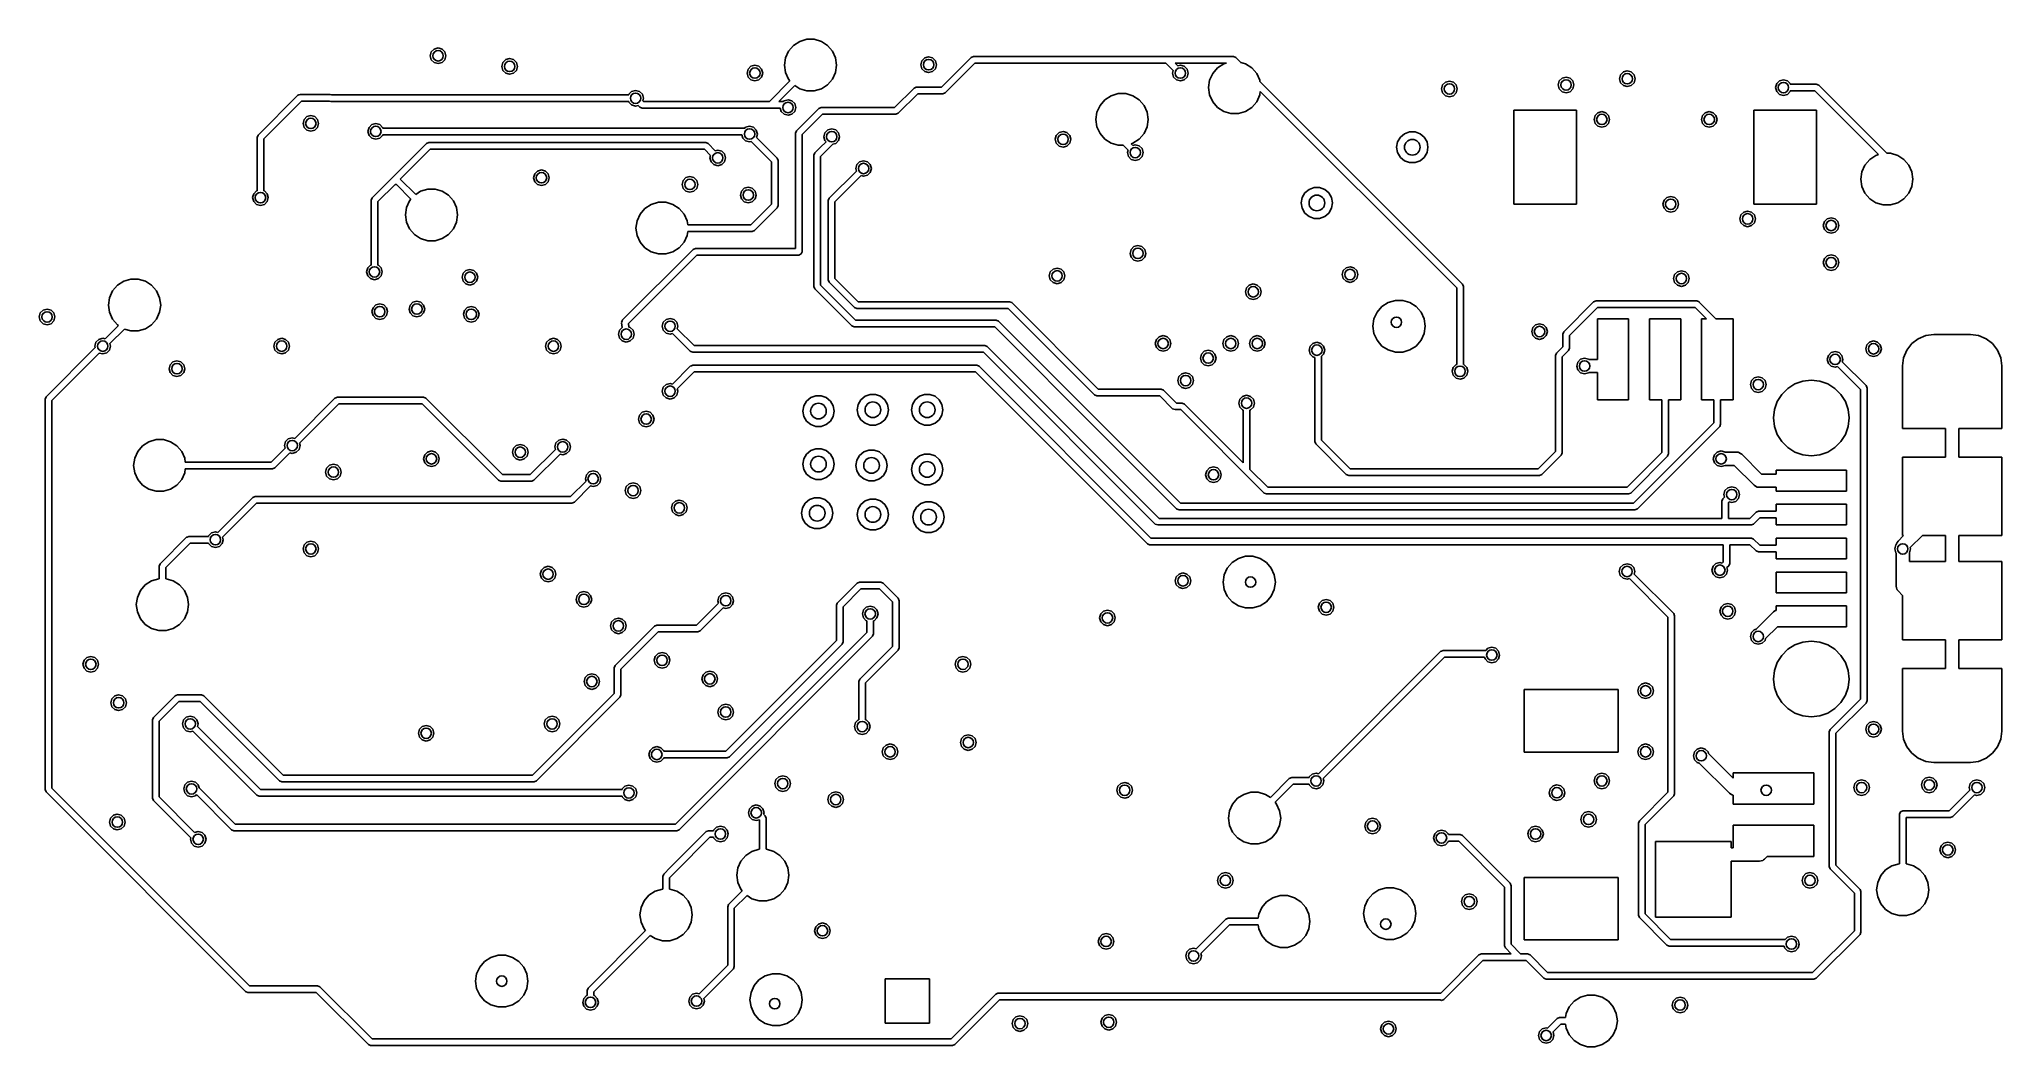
# Model space of a CAD drawing. Extents: x 4.6 to 6.08, y -4.27 to -3.51.
import ezdxf

# ---------------------------------------------------------------- set-up
doc = ezdxf.new("R2010")
doc.units = 0
doc.header["$MEASUREMENT"] = 0
doc.layers.add('BLACK', color=7, linetype='CONTINUOUS')

msp = doc.modelspace()

# ---------------------------------------------------------------- linework, layer by layer
at = {"layer": 'BLACK', "linetype": 'CONTINUOUS'}
for p, q in [((4.8951, -3.526), (4.8959, -3.523)), ((4.8959, -3.523), (4.898, -3.5209)), ((4.898, -3.5209), (4.901, -3.5201)), ((4.901, -3.5201), (4.904, -3.5209)), ((4.904, -3.5209), (4.9061, -3.523)), ((4.9061, -3.523), (4.9069, -3.526)), ((5.1631, -3.5275), (5.1654, -3.5224)), ((5.1654, -3.5224), (5.1691, -3.5181)), ((5.1691, -3.5181), (5.1738, -3.5151)), ((5.1738, -3.5151), (5.1792, -3.5135)), ((5.1792, -3.5135), (5.1848, -3.5135)), ((5.1848, -3.5135), (5.1902, -3.5151)), ((5.1902, -3.5151), (5.1949, -3.5181)), ((5.1949, -3.5181), (5.1986, -3.5224)), ((5.1986, -3.5224), (5.2009, -3.5275)), ((4.8959, -3.529), (4.8951, -3.526)), ((4.898, -3.5311), (4.8959, -3.529)), ((4.901, -3.5319), (4.898, -3.5311)), ((4.904, -3.5311), (4.901, -3.5319)), ((4.9061, -3.529), (4.904, -3.5311)), ((4.9069, -3.526), (4.9061, -3.529)), ((4.9491, -3.534), (4.9499, -3.531)), ((4.9499, -3.537), (4.9491, -3.534)), ((4.9499, -3.531), (4.952, -3.5289)), ((4.952, -3.5391), (4.9499, -3.537)), ((4.952, -3.5289), (4.955, -3.5281)), ((4.955, -3.5281), (4.958, -3.5289)), ((4.958, -3.5289), (4.9601, -3.531)), ((4.9601, -3.537), (4.958, -3.5391)), ((4.9601, -3.531), (4.9609, -3.534)), ((4.9609, -3.534), (4.9601, -3.537)), ((5.1341, -3.539), (5.1349, -3.536)), ((5.1349, -3.536), (5.137, -3.5339)), ((5.137, -3.5339), (5.14, -3.5331)), ((5.14, -3.5331), (5.143, -3.5339)), ((5.143, -3.5339), (5.1451, -3.536)), ((5.1451, -3.536), (5.1459, -3.539)), ((5.1623, -3.533), (5.1631, -3.5275)), ((5.1631, -3.5385), (5.1623, -3.533)), ((5.1654, -3.5436), (5.1631, -3.5385)), ((5.2009, -3.5385), (5.1986, -3.5436)), ((5.2009, -3.5275), (5.2017, -3.533)), ((5.2017, -3.533), (5.2009, -3.5385)), ((5.2652, -3.5327), (5.266, -3.5298)), ((5.266, -3.5357), (5.2652, -3.5327)), ((5.266, -3.5298), (5.2681, -3.5276)), ((5.2681, -3.5379), (5.266, -3.5357)), ((5.2681, -3.5276), (5.2711, -3.5268)), ((5.2711, -3.5386), (5.2681, -3.5379)), ((5.2711, -3.5268), (5.274, -3.5276)), ((5.274, -3.5379), (5.2711, -3.5386)), ((5.274, -3.5276), (5.2762, -3.5298)), ((5.2762, -3.5357), (5.274, -3.5379)), ((5.2762, -3.5298), (5.277, -3.5327)), ((5.277, -3.5327), (5.2762, -3.5357)), ((5.2808, -3.5497), (5.3032, -3.5272)), ((5.306, -3.5315), (5.2836, -3.5539)), ((5.3032, -3.5272), (5.305, -3.5265)), ((5.305, -3.5265), (5.451, -3.5265)), ((5.45, -3.5315), (5.306, -3.5315)), ((5.4522, -3.5338), (5.45, -3.5315)), ((5.451, -3.5265), (5.501, -3.5265)), ((5.4556, -3.5371), (5.4522, -3.5338)), ((5.4551, -3.539), (5.4556, -3.5371)), ((5.4958, -3.5315), (5.457, -3.5315)), ((5.457, -3.5315), (5.4591, -3.5336)), ((5.4591, -3.5336), (5.461, -3.5331)), ((5.461, -3.5331), (5.464, -3.5339)), ((5.464, -3.5339), (5.4661, -3.536)), ((5.4661, -3.536), (5.4669, -3.539)), ((5.4854, -3.5394), (5.4891, -3.5351)), ((5.4891, -3.5351), (5.4938, -3.5321)), ((5.4938, -3.5321), (5.4958, -3.5315)), ((5.501, -3.5265), (5.5028, -3.5272)), ((5.5028, -3.5272), (5.5066, -3.531)), ((5.5066, -3.531), (5.5102, -3.5321)), ((5.5102, -3.5321), (5.5149, -3.5351)), ((5.5149, -3.5351), (5.5186, -3.5394)), ((5.7931, -3.5404), (5.7953, -3.5382)), ((5.7953, -3.5382), (5.7982, -3.5374)), ((5.7982, -3.5374), (5.8012, -3.5382)), ((5.8012, -3.5382), (5.8033, -3.5404)), ((4.955, -3.5399), (4.952, -3.5391)), ((4.958, -3.5391), (4.955, -3.5399)), ((5.0449, -3.555), (5.047, -3.5529)), ((5.047, -3.5529), (5.05, -3.5521)), ((5.05, -3.5521), (5.053, -3.5529)), ((5.053, -3.5529), (5.0551, -3.555)), ((5.1349, -3.542), (5.1341, -3.539)), ((5.137, -3.5441), (5.1349, -3.542)), ((5.14, -3.5449), (5.137, -3.5441)), ((5.143, -3.5441), (5.14, -3.5449)), ((5.1451, -3.542), (5.143, -3.5441)), ((5.1459, -3.539), (5.1451, -3.542)), ((5.1512, -3.5602), (5.1665, -3.5449)), ((5.1701, -3.5485), (5.158, -3.5605)), ((5.1665, -3.5449), (5.1654, -3.5436)), ((5.1738, -3.5509), (5.1701, -3.5485)), ((5.1792, -3.5525), (5.1738, -3.5509)), ((5.1848, -3.5525), (5.1792, -3.5525)), ((5.1902, -3.5509), (5.1848, -3.5525)), ((5.1949, -3.5479), (5.1902, -3.5509)), ((5.1986, -3.5436), (5.1949, -3.5479)), ((5.2454, -3.5651), (5.2601, -3.5504)), ((5.2601, -3.5504), (5.2606, -3.5502)), ((5.2606, -3.5502), (5.2618, -3.5497)), ((5.2618, -3.5497), (5.2808, -3.5497)), ((5.4559, -3.542), (5.4551, -3.539)), ((5.458, -3.5441), (5.4559, -3.542)), ((5.461, -3.5449), (5.458, -3.5441)), ((5.464, -3.5441), (5.461, -3.5449)), ((5.4661, -3.542), (5.464, -3.5441)), ((5.4669, -3.539), (5.4661, -3.542)), ((5.4823, -3.55), (5.4831, -3.5445)), ((5.4831, -3.5555), (5.4823, -3.55)), ((5.4831, -3.5445), (5.4854, -3.5394)), ((5.5186, -3.5394), (5.5209, -3.5445)), ((5.5209, -3.5445), (5.521, -3.5455)), ((5.5213, -3.5528), (5.5209, -3.5555)), ((5.521, -3.5455), (5.6738, -3.6982)), ((5.6695, -3.701), (5.5213, -3.5528)), ((5.6581, -3.551), (5.6589, -3.548)), ((5.6589, -3.554), (5.6581, -3.551)), ((5.6589, -3.548), (5.661, -3.5459)), ((5.661, -3.5459), (5.664, -3.5451)), ((5.664, -3.5451), (5.667, -3.5459)), ((5.667, -3.5459), (5.6691, -3.548)), ((5.6691, -3.548), (5.6699, -3.551)), ((5.6699, -3.551), (5.6691, -3.554)), ((5.7461, -3.548), (5.7469, -3.545)), ((5.7469, -3.551), (5.7461, -3.548)), ((5.7469, -3.545), (5.749, -3.5429)), ((5.749, -3.5531), (5.7469, -3.551)), ((5.749, -3.5429), (5.752, -3.5421)), ((5.752, -3.5539), (5.749, -3.5531)), ((5.752, -3.5421), (5.755, -3.5429)), ((5.755, -3.5531), (5.752, -3.5539)), ((5.755, -3.5429), (5.7571, -3.545)), ((5.7571, -3.551), (5.755, -3.5531)), ((5.7571, -3.545), (5.7579, -3.548)), ((5.7579, -3.548), (5.7571, -3.551)), ((5.7923, -3.5433), (5.7931, -3.5404)), ((5.7931, -3.5463), (5.7923, -3.5433)), ((5.7953, -3.5484), (5.7931, -3.5463)), ((5.7982, -3.5492), (5.7953, -3.5484)), ((5.8012, -3.5484), (5.7982, -3.5492)), ((5.8033, -3.5463), (5.8012, -3.5484)), ((5.8033, -3.5404), (5.8041, -3.5433)), ((5.8041, -3.5433), (5.8033, -3.5463)), ((5.9101, -3.55), (5.9109, -3.547)), ((5.9109, -3.553), (5.9101, -3.55)), ((5.9109, -3.547), (5.913, -3.5449)), ((5.913, -3.5551), (5.9109, -3.553)), ((5.913, -3.5449), (5.916, -3.5441)), ((5.916, -3.5441), (5.919, -3.5449)), ((5.919, -3.5449), (5.9211, -3.547)), ((5.9211, -3.553), (5.919, -3.5551)), ((5.9211, -3.547), (5.9212, -3.5475)), ((5.9212, -3.5525), (5.9211, -3.553)), ((5.9212, -3.5475), (5.9408, -3.5475)), ((5.9398, -3.5525), (5.9212, -3.5525)), ((5.9878, -3.6005), (5.9398, -3.5525)), ((5.9408, -3.5475), (5.9426, -3.5482)), ((5.9426, -3.5482), (5.9939, -3.5995)), ((4.7652, -3.5858), (4.7952, -3.5558)), ((4.798, -3.5601), (4.7695, -3.5886)), ((4.7952, -3.5558), (4.7959, -3.5555)), ((4.7959, -3.5555), (4.797, -3.5551)), ((4.797, -3.5551), (4.8196, -3.5551)), ((4.819, -3.5601), (4.798, -3.5601)), ((4.82, -3.5605), (4.819, -3.5601)), ((4.8196, -3.5551), (4.8206, -3.5555)), ((5.0448, -3.5605), (4.82, -3.5605)), ((4.8206, -3.5555), (5.0448, -3.5555)), ((5.0448, -3.5555), (5.0449, -3.555)), ((5.0449, -3.561), (5.0448, -3.5605)), ((5.047, -3.5631), (5.0449, -3.561)), ((5.05, -3.5639), (5.047, -3.5631)), ((5.0519, -3.5634), (5.05, -3.5639)), ((5.0532, -3.5648), (5.0519, -3.5634)), ((5.055, -3.5655), (5.0532, -3.5648)), ((5.1592, -3.5655), (5.055, -3.5655)), ((5.0551, -3.555), (5.0559, -3.558)), ((5.0559, -3.558), (5.0554, -3.5599)), ((5.0554, -3.5599), (5.056, -3.5605)), ((5.056, -3.5605), (5.1511, -3.5605)), ((5.1511, -3.5605), (5.1512, -3.5602)), ((5.158, -3.5605), (5.1614, -3.5605)), ((5.1599, -3.568), (5.1592, -3.5655)), ((5.162, -3.5701), (5.1599, -3.568)), ((5.1614, -3.5605), (5.162, -3.5599)), ((5.162, -3.5599), (5.165, -3.5591)), ((5.165, -3.5591), (5.168, -3.5599)), ((5.168, -3.5599), (5.1701, -3.562)), ((5.1701, -3.568), (5.168, -3.5701)), ((5.1701, -3.562), (5.1709, -3.565)), ((5.1709, -3.565), (5.1701, -3.568)), ((5.1715, -3.5825), (5.1882, -3.5658)), ((5.1882, -3.5658), (5.19, -3.5651)), ((5.19, -3.5651), (5.2454, -3.5651)), ((5.2629, -3.5547), (5.2482, -3.5693)), ((5.2818, -3.5547), (5.2629, -3.5547)), ((5.2836, -3.5539), (5.2818, -3.5547)), ((5.3981, -3.5685), (5.4004, -3.5634)), ((5.4004, -3.5634), (5.4041, -3.5591)), ((5.4041, -3.5591), (5.4088, -3.5561)), ((5.4088, -3.5561), (5.4142, -3.5545)), ((5.4142, -3.5545), (5.4198, -3.5545)), ((5.4198, -3.5545), (5.4252, -3.5561)), ((5.4252, -3.5561), (5.4299, -3.5591)), ((5.4299, -3.5591), (5.4336, -3.5634)), ((5.4336, -3.5634), (5.4359, -3.5685)), ((5.4854, -3.5606), (5.4831, -3.5555)), ((5.4891, -3.5649), (5.4854, -3.5606)), ((5.4938, -3.5679), (5.4891, -3.5649)), ((5.4992, -3.5695), (5.4938, -3.5679)), ((5.5102, -3.5679), (5.5048, -3.5695)), ((5.5149, -3.5649), (5.5102, -3.5679)), ((5.5186, -3.5606), (5.5149, -3.5649)), ((5.5209, -3.5555), (5.5186, -3.5606)), ((5.661, -3.5561), (5.6589, -3.554)), ((5.664, -3.5569), (5.661, -3.5561)), ((5.667, -3.5561), (5.664, -3.5569)), ((5.6691, -3.554), (5.667, -3.5561)), ((5.7126, -3.6378), (5.7126, -3.5669)), ((5.7126, -3.5669), (5.7598, -3.5669)), ((5.7598, -3.5669), (5.7598, -3.6378)), ((5.776, -3.5689), (5.779, -3.5681)), ((5.779, -3.5681), (5.782, -3.5689)), ((5.857, -3.5689), (5.86, -3.5681)), ((5.86, -3.5681), (5.863, -3.5689)), ((5.8937, -3.6378), (5.8937, -3.5669)), ((5.8937, -3.5669), (5.9409, -3.5669)), ((5.916, -3.5559), (5.913, -3.5551)), ((5.919, -3.5551), (5.916, -3.5559)), ((5.9409, -3.5669), (5.9409, -3.6378)), ((4.7991, -3.577), (4.7999, -3.574)), ((4.7999, -3.58), (4.7991, -3.577)), ((4.7999, -3.574), (4.802, -3.5719)), ((4.802, -3.5821), (4.7999, -3.58)), ((4.802, -3.5719), (4.805, -3.5711)), ((4.805, -3.5829), (4.802, -3.5821)), ((4.805, -3.5711), (4.808, -3.5719)), ((4.808, -3.5821), (4.805, -3.5829)), ((4.808, -3.5719), (4.8101, -3.574)), ((4.8101, -3.58), (4.808, -3.5821)), ((4.8101, -3.574), (4.8109, -3.577)), ((4.8109, -3.577), (4.8101, -3.58)), ((4.8481, -3.583), (4.8489, -3.58)), ((4.8489, -3.586), (4.8481, -3.583)), ((4.8489, -3.58), (4.851, -3.5779)), ((4.851, -3.5779), (4.854, -3.5771)), ((4.854, -3.5771), (4.857, -3.5779)), ((4.857, -3.5779), (4.8591, -3.58)), ((4.8591, -3.58), (4.8592, -3.5805)), ((4.8592, -3.5805), (5.1324, -3.5805)), ((5.1324, -3.5805), (5.133, -3.5799)), ((5.133, -3.5799), (5.136, -3.5791)), ((5.136, -3.5791), (5.139, -3.5799)), ((5.139, -3.5799), (5.1411, -3.582)), ((5.1411, -3.582), (5.1419, -3.585)), ((5.165, -3.5709), (5.162, -3.5701)), ((5.168, -3.5701), (5.165, -3.5709)), ((5.1707, -3.5843), (5.1715, -3.5825)), ((5.191, -3.5701), (5.1757, -3.5853)), ((5.2464, -3.5701), (5.191, -3.5701)), ((5.1929, -3.584), (5.195, -3.5819)), ((5.195, -3.5819), (5.198, -3.5811)), ((5.198, -3.5811), (5.201, -3.5819)), ((5.201, -3.5819), (5.2031, -3.584)), ((5.2482, -3.5693), (5.2464, -3.5701)), ((5.3973, -3.574), (5.3981, -3.5685)), ((5.3981, -3.5795), (5.3973, -3.574)), ((5.4004, -3.5846), (5.3981, -3.5795)), ((5.4359, -3.5795), (5.4336, -3.5846)), ((5.4359, -3.5685), (5.4367, -3.574)), ((5.4367, -3.574), (5.4359, -3.5795)), ((5.5048, -3.5695), (5.4992, -3.5695)), ((5.7731, -3.574), (5.7739, -3.571)), ((5.7739, -3.577), (5.7731, -3.574)), ((5.7739, -3.571), (5.776, -3.5689)), ((5.776, -3.5791), (5.7739, -3.577)), ((5.779, -3.5799), (5.776, -3.5791)), ((5.782, -3.5791), (5.779, -3.5799)), ((5.782, -3.5689), (5.7841, -3.571)), ((5.7841, -3.577), (5.782, -3.5791)), ((5.7841, -3.571), (5.7849, -3.574)), ((5.7849, -3.574), (5.7841, -3.577)), ((5.8541, -3.574), (5.8549, -3.571)), ((5.8549, -3.577), (5.8541, -3.574)), ((5.8549, -3.571), (5.857, -3.5689)), ((5.857, -3.5791), (5.8549, -3.577)), ((5.86, -3.5799), (5.857, -3.5791)), ((5.863, -3.5791), (5.86, -3.5799)), ((5.863, -3.5689), (5.8651, -3.571)), ((5.8651, -3.577), (5.863, -3.5791)), ((5.8651, -3.571), (5.8659, -3.574)), ((5.8659, -3.574), (5.8651, -3.577)), ((4.7645, -3.5875), (4.7652, -3.5858)), ((4.7645, -3.6278), (4.7645, -3.5875)), ((4.7695, -3.5886), (4.7695, -3.6278)), ((4.851, -3.5881), (4.8489, -3.586)), ((4.854, -3.5889), (4.851, -3.5881)), ((4.857, -3.5881), (4.854, -3.5889)), ((4.8591, -3.586), (4.857, -3.5881)), ((4.8592, -3.5855), (4.8591, -3.586)), ((5.1302, -3.5855), (4.8592, -3.5855)), ((4.8657, -3.6187), (4.8923, -3.5921)), ((4.8951, -3.5964), (4.8725, -3.619)), ((4.8923, -3.5921), (4.8941, -3.5914)), ((4.8941, -3.5914), (5.1029, -3.5914)), ((5.1019, -3.5964), (4.8951, -3.5964)), ((5.1066, -3.6011), (5.1019, -3.5964)), ((5.1029, -3.5914), (5.1047, -3.5921)), ((5.1047, -3.5921), (5.1101, -3.5976)), ((5.1101, -3.5976), (5.112, -3.5971)), ((5.112, -3.5971), (5.115, -3.5979)), ((5.115, -3.5979), (5.1171, -3.6)), ((5.1309, -3.588), (5.1302, -3.5855)), ((5.133, -3.5901), (5.1309, -3.588)), ((5.136, -3.5909), (5.133, -3.5901)), ((5.1371, -3.5906), (5.136, -3.5909)), ((5.1525, -3.606), (5.1371, -3.5906)), ((5.1419, -3.585), (5.1412, -3.5877)), ((5.1412, -3.5877), (5.1568, -3.6032)), ((5.1707, -3.6713), (5.1707, -3.5843)), ((5.1757, -3.5853), (5.1757, -3.6738)), ((5.1852, -3.5992), (5.1892, -3.5952)), ((5.1892, -3.5952), (5.1937, -3.5908)), ((5.1921, -3.587), (5.1929, -3.584)), ((5.1929, -3.59), (5.1921, -3.587)), ((5.1989, -3.5927), (5.1928, -3.5988)), ((5.1937, -3.5908), (5.1929, -3.59)), ((5.201, -3.5921), (5.1989, -3.5927)), ((5.2031, -3.59), (5.201, -3.5921)), ((5.2031, -3.584), (5.2039, -3.587)), ((5.2039, -3.587), (5.2031, -3.59)), ((5.3666, -3.589), (5.3674, -3.586)), ((5.3674, -3.592), (5.3666, -3.589)), ((5.3674, -3.586), (5.3695, -3.5839)), ((5.3695, -3.5941), (5.3674, -3.592)), ((5.3695, -3.5839), (5.3725, -3.5831)), ((5.3725, -3.5949), (5.3695, -3.5941)), ((5.3725, -3.5831), (5.3754, -3.5839)), ((5.3754, -3.5941), (5.3725, -3.5949)), ((5.3754, -3.5839), (5.3776, -3.586)), ((5.3776, -3.592), (5.3754, -3.5941)), ((5.3776, -3.586), (5.3784, -3.589)), ((5.3784, -3.589), (5.3776, -3.592)), ((5.4041, -3.5889), (5.4004, -3.5846)), ((5.4088, -3.5919), (5.4041, -3.5889)), ((5.4142, -3.5935), (5.4088, -3.5919)), ((5.4179, -3.5935), (5.4142, -3.5935)), ((5.4216, -3.5971), (5.4179, -3.5935)), ((5.4211, -3.599), (5.4216, -3.5971)), ((5.4252, -3.5919), (5.4238, -3.5923)), ((5.4238, -3.5923), (5.4251, -3.5936)), ((5.4251, -3.5936), (5.427, -3.5931)), ((5.4299, -3.5889), (5.4252, -3.5919)), ((5.427, -3.5931), (5.43, -3.5939)), ((5.4336, -3.5846), (5.4299, -3.5889)), ((5.43, -3.5939), (5.4321, -3.596)), ((5.4321, -3.596), (5.4329, -3.599)), ((5.6242, -3.595), (5.6249, -3.591)), ((5.6249, -3.599), (5.6242, -3.595)), ((5.6249, -3.591), (5.627, -3.5874)), ((5.627, -3.5874), (5.6301, -3.5848)), ((5.6301, -3.5848), (5.6339, -3.5834)), ((5.6339, -3.5834), (5.6381, -3.5834)), ((5.6381, -3.5834), (5.6419, -3.5848)), ((5.6419, -3.5848), (5.645, -3.5874)), ((5.645, -3.5874), (5.6471, -3.591)), ((5.6471, -3.591), (5.6478, -3.595)), ((5.6478, -3.595), (5.6471, -3.599)), ((4.976, -3.6129), (4.979, -3.6121)), ((4.979, -3.6121), (4.982, -3.6129)), ((5.1061, -3.603), (5.1066, -3.6011)), ((5.1069, -3.606), (5.1061, -3.603)), ((5.109, -3.6081), (5.1069, -3.606)), ((5.112, -3.6089), (5.109, -3.6081)), ((5.115, -3.6081), (5.112, -3.6089)), ((5.1171, -3.606), (5.115, -3.6081)), ((5.1171, -3.6), (5.1179, -3.603)), ((5.1179, -3.603), (5.1171, -3.606)), ((5.1525, -3.638), (5.1525, -3.606)), ((5.1568, -3.6032), (5.1568, -3.6032)), ((5.1568, -3.6032), (5.1575, -3.605)), ((5.1575, -3.605), (5.1575, -3.639)), ((5.1845, -3.601), (5.1852, -3.5992)), ((5.1845, -3.669), (5.1845, -3.601)), ((5.1928, -3.5988), (5.1895, -3.602)), ((5.1895, -3.602), (5.1895, -3.669)), ((5.2161, -3.611), (5.2169, -3.608)), ((5.2166, -3.6129), (5.2161, -3.611)), ((5.2169, -3.608), (5.219, -3.6059)), ((5.219, -3.6059), (5.222, -3.6051)), ((5.222, -3.6051), (5.225, -3.6059)), ((5.225, -3.6059), (5.2271, -3.608)), ((5.2271, -3.608), (5.2279, -3.611)), ((5.2279, -3.611), (5.2271, -3.614)), ((5.4219, -3.602), (5.4211, -3.599)), ((5.424, -3.6041), (5.4219, -3.602)), ((5.427, -3.6049), (5.424, -3.6041)), ((5.43, -3.6041), (5.427, -3.6049)), ((5.4321, -3.602), (5.43, -3.6041)), ((5.4329, -3.599), (5.4321, -3.602)), ((5.627, -3.6026), (5.6249, -3.599)), ((5.6301, -3.6052), (5.627, -3.6026)), ((5.6339, -3.6066), (5.6301, -3.6052)), ((5.6381, -3.6066), (5.6339, -3.6066)), ((5.6419, -3.6052), (5.6381, -3.6066)), ((5.645, -3.6026), (5.6419, -3.6052)), ((5.6471, -3.599), (5.645, -3.6026)), ((5.9751, -3.6135), (5.9774, -3.6084)), ((5.9774, -3.6084), (5.9811, -3.6041)), ((5.9811, -3.6041), (5.9858, -3.6011)), ((5.9858, -3.6011), (5.9878, -3.6005)), ((5.9939, -3.5995), (5.9968, -3.5995)), ((5.9968, -3.5995), (6.0022, -3.6011)), ((6.0022, -3.6011), (6.0069, -3.6041)), ((6.0069, -3.6041), (6.0106, -3.6084)), ((6.0106, -3.6084), (6.0129, -3.6135)), ((4.8512, -3.6332), (4.8657, -3.6187)), ((4.8685, -3.623), (4.8555, -3.636)), ((4.8695, -3.623), (4.8685, -3.623)), ((4.8805, -3.6341), (4.8695, -3.623)), ((4.8725, -3.619), (4.8841, -3.6305)), ((4.8878, -3.6281), (4.8932, -3.6265)), ((4.8932, -3.6265), (4.8988, -3.6265)), ((4.8988, -3.6265), (4.9042, -3.6281)), ((4.9731, -3.618), (4.9739, -3.615)), ((4.9739, -3.621), (4.9731, -3.618)), ((4.9739, -3.615), (4.976, -3.6129)), ((4.976, -3.6231), (4.9739, -3.621)), ((4.979, -3.6239), (4.976, -3.6231)), ((4.982, -3.6231), (4.979, -3.6239)), ((4.982, -3.6129), (4.9841, -3.615)), ((4.9841, -3.621), (4.982, -3.6231)), ((4.9841, -3.615), (4.9849, -3.618)), ((4.9849, -3.618), (4.9841, -3.621)), ((5.0851, -3.623), (5.0859, -3.62)), ((5.0859, -3.626), (5.0851, -3.623)), ((5.0859, -3.62), (5.088, -3.6179)), ((5.088, -3.6281), (5.0859, -3.626)), ((5.088, -3.6179), (5.091, -3.6171)), ((5.091, -3.6171), (5.094, -3.6179)), ((5.094, -3.6179), (5.0961, -3.62)), ((5.0961, -3.626), (5.094, -3.6281)), ((5.0961, -3.62), (5.0969, -3.623)), ((5.0969, -3.623), (5.0961, -3.626)), ((5.1299, -3.628), (5.132, -3.6259)), ((5.132, -3.6259), (5.135, -3.6251)), ((5.135, -3.6251), (5.138, -3.6259)), ((5.138, -3.6259), (5.1401, -3.628)), ((5.1961, -3.6333), (5.2166, -3.6129)), ((5.2201, -3.6164), (5.2004, -3.6361)), ((5.222, -3.6169), (5.2201, -3.6164)), ((5.225, -3.6161), (5.222, -3.6169)), ((5.2271, -3.614), (5.225, -3.6161)), ((5.555, -3.6294), (5.5581, -3.6268)), ((5.5581, -3.6268), (5.5619, -3.6254)), ((5.5619, -3.6254), (5.5661, -3.6254)), ((5.5661, -3.6254), (5.5699, -3.6268)), ((5.5699, -3.6268), (5.573, -3.6294)), ((5.9743, -3.619), (5.9751, -3.6135)), ((5.9751, -3.6245), (5.9743, -3.619)), ((5.9774, -3.6296), (5.9751, -3.6245)), ((6.0129, -3.6245), (6.0106, -3.6296)), ((6.0129, -3.6135), (6.0137, -3.619)), ((6.0137, -3.619), (6.0129, -3.6245)), ((4.7611, -3.633), (4.7619, -3.63)), ((4.7619, -3.636), (4.7611, -3.633)), ((4.7619, -3.63), (4.764, -3.6279)), ((4.764, -3.6381), (4.7619, -3.636)), ((4.764, -3.6279), (4.7645, -3.6278)), ((4.767, -3.6389), (4.764, -3.6381)), ((4.77, -3.6381), (4.767, -3.6389)), ((4.7695, -3.6278), (4.77, -3.6279)), ((4.77, -3.6279), (4.7721, -3.63)), ((4.7721, -3.636), (4.77, -3.6381)), ((4.7721, -3.63), (4.7729, -3.633)), ((4.7729, -3.633), (4.7721, -3.636)), ((4.8505, -3.635), (4.8512, -3.6332)), ((4.8505, -3.6838), (4.8505, -3.635)), ((4.8555, -3.636), (4.8555, -3.6838)), ((4.8763, -3.646), (4.8771, -3.6405)), ((4.8771, -3.6405), (4.8794, -3.6354)), ((4.8794, -3.6354), (4.8805, -3.6341)), ((4.8841, -3.6305), (4.8878, -3.6281)), ((4.9042, -3.6281), (4.9089, -3.6311)), ((4.9089, -3.6311), (4.9126, -3.6354)), ((4.9126, -3.6354), (4.9149, -3.6405)), ((4.9149, -3.6405), (4.9157, -3.646)), ((5.0534, -3.6454), (5.0571, -3.6411)), ((5.0571, -3.6411), (5.0618, -3.6381)), ((5.0618, -3.6381), (5.0672, -3.6365)), ((5.0672, -3.6365), (5.0728, -3.6365)), ((5.0728, -3.6365), (5.0782, -3.6381)), ((5.0782, -3.6381), (5.0829, -3.6411)), ((5.0829, -3.6411), (5.0866, -3.6454)), ((5.091, -3.6289), (5.088, -3.6281)), ((5.094, -3.6281), (5.091, -3.6289)), ((5.1291, -3.631), (5.1299, -3.628)), ((5.1299, -3.634), (5.1291, -3.631)), ((5.132, -3.6361), (5.1299, -3.634)), ((5.135, -3.6369), (5.132, -3.6361)), ((5.138, -3.6361), (5.135, -3.6369)), ((5.137, -3.6535), (5.1525, -3.638)), ((5.1401, -3.634), (5.138, -3.6361)), ((5.1568, -3.6408), (5.1398, -3.6578)), ((5.1401, -3.628), (5.1409, -3.631)), ((5.1409, -3.631), (5.1401, -3.634)), ((5.157, -3.6402), (5.1568, -3.6408)), ((5.1575, -3.639), (5.157, -3.6402)), ((5.1954, -3.6351), (5.1961, -3.6333)), ((5.1954, -3.6949), (5.1954, -3.6351)), ((5.2004, -3.6361), (5.2004, -3.6939)), ((5.5522, -3.637), (5.5529, -3.633)), ((5.5529, -3.641), (5.5522, -3.637)), ((5.5529, -3.633), (5.555, -3.6294)), ((5.555, -3.6446), (5.5529, -3.641)), ((5.573, -3.6294), (5.5751, -3.633)), ((5.5751, -3.641), (5.573, -3.6446)), ((5.5751, -3.633), (5.5758, -3.637)), ((5.5758, -3.637), (5.5751, -3.641)), ((5.7598, -3.6378), (5.7126, -3.6378)), ((5.8251, -3.638), (5.8259, -3.635)), ((5.8259, -3.641), (5.8251, -3.638)), ((5.8259, -3.635), (5.828, -3.6329)), ((5.828, -3.6431), (5.8259, -3.641)), ((5.828, -3.6329), (5.831, -3.6321)), ((5.831, -3.6321), (5.834, -3.6329)), ((5.834, -3.6329), (5.8361, -3.635)), ((5.8361, -3.641), (5.834, -3.6431)), ((5.8361, -3.635), (5.8369, -3.638)), ((5.8369, -3.638), (5.8361, -3.641)), ((5.9409, -3.6378), (5.8937, -3.6378)), ((5.9811, -3.6339), (5.9774, -3.6296)), ((5.9858, -3.6369), (5.9811, -3.6339)), ((5.9912, -3.6385), (5.9858, -3.6369)), ((5.9968, -3.6385), (5.9912, -3.6385)), ((6.0022, -3.6369), (5.9968, -3.6385)), ((6.0069, -3.6339), (6.0022, -3.6369)), ((6.0106, -3.6296), (6.0069, -3.6339)), ((4.8771, -3.6515), (4.8763, -3.646)), ((4.8794, -3.6566), (4.8771, -3.6515)), ((4.8831, -3.6609), (4.8794, -3.6566)), ((4.9126, -3.6566), (4.9089, -3.6609)), ((4.9149, -3.6515), (4.9126, -3.6566)), ((4.9157, -3.646), (4.9149, -3.6515)), ((5.0503, -3.656), (5.0511, -3.6505)), ((5.0511, -3.6615), (5.0503, -3.656)), ((5.0511, -3.6505), (5.0534, -3.6454)), ((5.0866, -3.6454), (5.0889, -3.6505)), ((5.0889, -3.6505), (5.0893, -3.6535)), ((5.0893, -3.6535), (5.137, -3.6535)), ((5.5581, -3.6472), (5.555, -3.6446)), ((5.5619, -3.6486), (5.5581, -3.6472)), ((5.5661, -3.6486), (5.5619, -3.6486)), ((5.5699, -3.6472), (5.5661, -3.6486)), ((5.573, -3.6446), (5.5699, -3.6472)), ((5.831, -3.6439), (5.828, -3.6431)), ((5.834, -3.6431), (5.831, -3.6439)), ((5.8831, -3.649), (5.8839, -3.646)), ((5.8839, -3.652), (5.8831, -3.649)), ((5.8839, -3.646), (5.886, -3.6439)), ((5.886, -3.6541), (5.8839, -3.652)), ((5.886, -3.6439), (5.889, -3.6431)), ((5.889, -3.6549), (5.886, -3.6541)), ((5.889, -3.6431), (5.892, -3.6439)), ((5.892, -3.6541), (5.889, -3.6549)), ((5.892, -3.6439), (5.8941, -3.646)), ((5.8941, -3.652), (5.892, -3.6541)), ((5.8941, -3.646), (5.8949, -3.649)), ((5.8949, -3.649), (5.8941, -3.652)), ((5.9461, -3.654), (5.9469, -3.651)), ((5.9469, -3.657), (5.9461, -3.654)), ((5.9469, -3.651), (5.949, -3.6489)), ((5.949, -3.6591), (5.9469, -3.657)), ((5.949, -3.6489), (5.952, -3.6481)), ((5.952, -3.6481), (5.955, -3.6489)), ((5.955, -3.6489), (5.9571, -3.651)), ((5.9571, -3.657), (5.955, -3.6591)), ((5.9571, -3.651), (5.9579, -3.654)), ((5.9579, -3.654), (5.9571, -3.657)), ((4.8878, -3.6639), (4.8831, -3.6609)), ((4.8932, -3.6655), (4.8878, -3.6639)), ((4.8988, -3.6655), (4.8932, -3.6655)), ((4.9042, -3.6639), (4.8988, -3.6655)), ((4.9089, -3.6609), (4.9042, -3.6639)), ((5.0534, -3.6666), (5.0511, -3.6615)), ((5.0571, -3.6709), (5.0534, -3.6666)), ((5.0618, -3.6739), (5.0571, -3.6709)), ((5.0829, -3.6709), (5.0782, -3.6739)), ((5.0866, -3.6666), (5.0829, -3.6709)), ((5.0889, -3.6615), (5.0866, -3.6666)), ((5.0893, -3.6585), (5.0889, -3.6615)), ((5.138, -3.6585), (5.0893, -3.6585)), ((5.0935, -3.672), (5.0952, -3.6713)), ((5.0952, -3.6713), (5.1707, -3.6713)), ((5.1398, -3.6578), (5.138, -3.6585)), ((5.1845, -3.7), (5.1845, -3.669)), ((5.1895, -3.669), (5.1895, -3.699)), ((5.4239, -3.672), (5.426, -3.6699)), ((5.426, -3.6699), (5.429, -3.6691)), ((5.429, -3.6691), (5.432, -3.6699)), ((5.432, -3.6699), (5.4341, -3.672)), ((5.952, -3.6599), (5.949, -3.6591)), ((5.955, -3.6591), (5.952, -3.6599)), ((4.8471, -3.689), (4.8479, -3.686)), ((4.8479, -3.686), (4.85, -3.6839)), ((4.85, -3.6839), (4.8505, -3.6838)), ((4.8555, -3.6838), (4.856, -3.6839)), ((4.856, -3.6839), (4.8581, -3.686)), ((4.8581, -3.686), (4.8589, -3.689)), ((5.0402, -3.7252), (5.0935, -3.672)), ((5.0963, -3.6763), (5.0446, -3.7279)), ((5.0672, -3.6755), (5.0618, -3.6739)), ((5.0728, -3.6755), (5.0672, -3.6755)), ((5.0782, -3.6739), (5.0728, -3.6755)), ((5.1732, -3.6763), (5.0963, -3.6763)), ((5.175, -3.6755), (5.1732, -3.6763)), ((5.1757, -3.6738), (5.175, -3.6755)), ((5.365, -3.6869), (5.368, -3.6861)), ((5.368, -3.6861), (5.371, -3.6869)), ((5.4231, -3.675), (5.4239, -3.672)), ((5.4239, -3.678), (5.4231, -3.675)), ((5.426, -3.6801), (5.4239, -3.678)), ((5.429, -3.6809), (5.426, -3.6801)), ((5.432, -3.6801), (5.429, -3.6809)), ((5.4341, -3.678), (5.432, -3.6801)), ((5.4341, -3.672), (5.4349, -3.675)), ((5.4349, -3.675), (5.4341, -3.678)), ((5.5839, -3.688), (5.586, -3.6859)), ((5.586, -3.6859), (5.589, -3.6851)), ((5.589, -3.6851), (5.592, -3.6859)), ((5.592, -3.6859), (5.5941, -3.688)), ((5.9461, -3.682), (5.9469, -3.679)), ((5.9469, -3.685), (5.9461, -3.682)), ((5.9469, -3.679), (5.949, -3.6769)), ((5.949, -3.6871), (5.9469, -3.685)), ((5.949, -3.6769), (5.952, -3.6761)), ((5.952, -3.6761), (5.955, -3.6769)), ((5.955, -3.6769), (5.9571, -3.679)), ((5.9571, -3.685), (5.955, -3.6871)), ((5.9571, -3.679), (5.9579, -3.682)), ((5.9579, -3.682), (5.9571, -3.685)), ((4.6554, -3.7034), (4.6591, -3.6991)), ((4.6591, -3.6991), (4.6638, -3.6961)), ((4.6638, -3.6961), (4.6692, -3.6945)), ((4.6692, -3.6945), (4.6748, -3.6945)), ((4.6748, -3.6945), (4.6802, -3.6961)), ((4.6802, -3.6961), (4.6849, -3.6991)), ((4.6849, -3.6991), (4.6886, -3.7034)), ((4.8479, -3.692), (4.8471, -3.689)), ((4.85, -3.6941), (4.8479, -3.692)), ((4.853, -3.6949), (4.85, -3.6941)), ((4.856, -3.6941), (4.853, -3.6949)), ((4.8581, -3.692), (4.856, -3.6941)), ((4.8589, -3.689), (4.8581, -3.692)), ((4.9191, -3.693), (4.9199, -3.69)), ((4.9199, -3.696), (4.9191, -3.693)), ((4.9199, -3.69), (4.922, -3.6879)), ((4.922, -3.6981), (4.9199, -3.696)), ((4.922, -3.6879), (4.925, -3.6871)), ((4.925, -3.6989), (4.922, -3.6981)), ((4.925, -3.6871), (4.928, -3.6879)), ((4.928, -3.6981), (4.925, -3.6989)), ((4.928, -3.6879), (4.9301, -3.69)), ((4.9301, -3.696), (4.928, -3.6981)), ((4.9301, -3.69), (4.9309, -3.693)), ((4.9309, -3.693), (4.9301, -3.696)), ((5.1852, -3.7018), (5.1845, -3.7)), ((5.1895, -3.699), (5.216, -3.7255)), ((5.1961, -3.6967), (5.1954, -3.6949)), ((5.2152, -3.7158), (5.1961, -3.6967)), ((5.2004, -3.6939), (5.218, -3.7115)), ((5.3621, -3.692), (5.3629, -3.689)), ((5.3629, -3.695), (5.3621, -3.692)), ((5.3629, -3.689), (5.365, -3.6869)), ((5.365, -3.6971), (5.3629, -3.695)), ((5.368, -3.6979), (5.365, -3.6971)), ((5.371, -3.6971), (5.368, -3.6979)), ((5.371, -3.6869), (5.3731, -3.689)), ((5.3731, -3.695), (5.371, -3.6971)), ((5.3731, -3.689), (5.3739, -3.692)), ((5.3739, -3.692), (5.3731, -3.695)), ((5.5101, -3.704), (5.5109, -3.701)), ((5.5109, -3.701), (5.513, -3.6989)), ((5.513, -3.6989), (5.516, -3.6981)), ((5.516, -3.6981), (5.519, -3.6989)), ((5.519, -3.6989), (5.5211, -3.701)), ((5.5211, -3.701), (5.5219, -3.704)), ((5.5831, -3.691), (5.5839, -3.688)), ((5.5839, -3.694), (5.5831, -3.691)), ((5.586, -3.6961), (5.5839, -3.694)), ((5.589, -3.6969), (5.586, -3.6961)), ((5.592, -3.6961), (5.589, -3.6969)), ((5.5941, -3.694), (5.592, -3.6961)), ((5.5941, -3.688), (5.5949, -3.691)), ((5.5949, -3.691), (5.5941, -3.694)), ((5.6695, -3.7588), (5.6695, -3.701)), ((5.6738, -3.6982), (5.6745, -3.7)), ((5.6745, -3.7), (5.6745, -3.7588)), ((5.8331, -3.694), (5.8339, -3.691)), ((5.8339, -3.697), (5.8331, -3.694)), ((5.8339, -3.691), (5.836, -3.6889)), ((5.836, -3.6991), (5.8339, -3.697)), ((5.836, -3.6889), (5.839, -3.6881)), ((5.839, -3.6999), (5.836, -3.6991)), ((5.839, -3.6881), (5.842, -3.6889)), ((5.842, -3.6991), (5.839, -3.6999)), ((5.842, -3.6889), (5.8441, -3.691)), ((5.8441, -3.697), (5.842, -3.6991)), ((5.8441, -3.691), (5.8449, -3.694)), ((5.8449, -3.694), (5.8441, -3.697)), ((5.952, -3.6879), (5.949, -3.6871)), ((5.955, -3.6871), (5.952, -3.6879)), ((4.6523, -3.714), (4.6531, -3.7085)), ((4.6531, -3.7195), (4.6523, -3.714)), ((4.6531, -3.7085), (4.6554, -3.7034)), ((4.6886, -3.7034), (4.6909, -3.7085)), ((4.6909, -3.7085), (4.6917, -3.714)), ((4.6917, -3.714), (4.6909, -3.7195)), ((4.8511, -3.719), (4.8519, -3.716)), ((4.8519, -3.716), (4.854, -3.7139)), ((4.854, -3.7139), (4.857, -3.7131)), ((4.857, -3.7131), (4.86, -3.7139)), ((4.86, -3.7139), (4.8621, -3.716)), ((4.8621, -3.716), (4.8629, -3.719)), ((4.8791, -3.717), (4.8799, -3.714)), ((4.8799, -3.714), (4.882, -3.7119)), ((4.882, -3.7119), (4.885, -3.7111)), ((4.885, -3.7111), (4.888, -3.7119)), ((4.888, -3.7119), (4.8901, -3.714)), ((4.8901, -3.714), (4.8909, -3.717)), ((4.9209, -3.718), (4.923, -3.7159)), ((4.923, -3.7159), (4.926, -3.7151)), ((4.926, -3.7151), (4.929, -3.7159)), ((4.929, -3.7159), (4.9311, -3.718)), ((5.2132, -3.7298), (5.1852, -3.7018)), ((5.217, -3.7165), (5.2152, -3.7158)), ((5.218, -3.7115), (5.332, -3.7115)), ((5.332, -3.7115), (5.3338, -3.7122)), ((5.3338, -3.7122), (5.399, -3.7775)), ((5.5109, -3.707), (5.5101, -3.704)), ((5.513, -3.7091), (5.5109, -3.707)), ((5.516, -3.7099), (5.513, -3.7091)), ((5.519, -3.7091), (5.516, -3.7099)), ((5.5211, -3.707), (5.519, -3.7091)), ((5.5219, -3.704), (5.5211, -3.707)), ((5.6094, -3.7194), (5.6131, -3.7151)), ((5.6131, -3.7151), (5.6178, -3.7121)), ((5.6178, -3.7121), (5.6232, -3.7105)), ((5.6232, -3.7105), (5.6288, -3.7105)), ((5.6288, -3.7105), (5.6342, -3.7121)), ((5.6342, -3.7121), (5.6389, -3.7151)), ((5.6389, -3.7151), (5.6426, -3.7194)), ((5.7502, -3.7342), (5.7728, -3.7117)), ((5.7756, -3.7159), (5.7545, -3.737)), ((5.7728, -3.7117), (5.7746, -3.7109)), ((5.7746, -3.7109), (5.8506, -3.7109)), ((5.8494, -3.7159), (5.7756, -3.7159)), ((5.8579, -3.7244), (5.8494, -3.7159)), ((5.8506, -3.7109), (5.8523, -3.7117)), ((5.8523, -3.7117), (5.8524, -3.7119)), ((5.8524, -3.7119), (5.8649, -3.7244)), ((4.6001, -3.723), (4.6009, -3.72)), ((4.6009, -3.726), (4.6001, -3.723)), ((4.6009, -3.72), (4.603, -3.7179)), ((4.603, -3.7281), (4.6009, -3.726)), ((4.603, -3.7179), (4.606, -3.7171)), ((4.606, -3.7289), (4.603, -3.7281)), ((4.606, -3.7171), (4.609, -3.7179)), ((4.609, -3.7281), (4.606, -3.7289)), ((4.609, -3.7179), (4.6111, -3.72)), ((4.6111, -3.726), (4.609, -3.7281)), ((4.6111, -3.72), (4.6119, -3.723)), ((4.6119, -3.723), (4.6111, -3.726)), ((4.6499, -3.7396), (4.66, -3.7295)), ((4.6554, -3.7246), (4.6531, -3.7195)), ((4.6591, -3.7289), (4.6554, -3.7246)), ((4.66, -3.7295), (4.6591, -3.7289)), ((4.6849, -3.7289), (4.6802, -3.7319)), ((4.6886, -3.7246), (4.6849, -3.7289)), ((4.6909, -3.7195), (4.6886, -3.7246)), ((4.8519, -3.722), (4.8511, -3.719)), ((4.854, -3.7241), (4.8519, -3.722)), ((4.857, -3.7249), (4.854, -3.7241)), ((4.86, -3.7241), (4.857, -3.7249)), ((4.8621, -3.722), (4.86, -3.7241)), ((4.8629, -3.719), (4.8621, -3.722)), ((4.8799, -3.72), (4.8791, -3.717)), ((4.882, -3.7221), (4.8799, -3.72)), ((4.885, -3.7229), (4.882, -3.7221)), ((4.888, -3.7221), (4.885, -3.7229)), ((4.8901, -3.72), (4.888, -3.7221)), ((4.8909, -3.717), (4.8901, -3.72)), ((4.9201, -3.721), (4.9209, -3.718)), ((4.9209, -3.724), (4.9201, -3.721)), ((4.923, -3.7261), (4.9209, -3.724)), ((4.926, -3.7269), (4.923, -3.7261)), ((4.929, -3.7261), (4.926, -3.7269)), ((4.9311, -3.724), (4.929, -3.7261)), ((4.9311, -3.718), (4.9319, -3.721)), ((4.9319, -3.721), (4.9311, -3.724)), ((5.0379, -3.733), (5.0399, -3.731)), ((5.0395, -3.727), (5.0398, -3.7262)), ((5.0396, -3.7271), (5.0395, -3.727)), ((5.0395, -3.7273), (5.0396, -3.7271)), ((5.0399, -3.731), (5.0395, -3.7273)), ((5.0398, -3.7262), (5.04, -3.7254)), ((5.04, -3.7254), (5.0402, -3.7254)), ((5.0402, -3.7254), (5.0402, -3.7252)), ((5.0446, -3.7279), (5.0449, -3.7306)), ((5.0449, -3.7306), (5.046, -3.7309)), ((5.046, -3.7309), (5.0481, -3.733)), ((5.0701, -3.73), (5.0709, -3.727)), ((5.0709, -3.733), (5.0701, -3.73)), ((5.0709, -3.727), (5.073, -3.7249)), ((5.073, -3.7249), (5.076, -3.7241)), ((5.076, -3.7241), (5.079, -3.7249)), ((5.079, -3.7249), (5.0811, -3.727)), ((5.0811, -3.727), (5.0819, -3.73)), ((5.0819, -3.73), (5.0814, -3.7319)), ((5.215, -3.7305), (5.2132, -3.7298)), ((5.321, -3.7305), (5.215, -3.7305)), ((5.216, -3.7255), (5.322, -3.7255)), ((5.331, -3.7165), (5.217, -3.7165)), ((5.4012, -3.8108), (5.321, -3.7305)), ((5.322, -3.7255), (5.3238, -3.7262)), ((5.3238, -3.7262), (5.4048, -3.8072)), ((5.3962, -3.7818), (5.331, -3.7165)), ((5.6063, -3.73), (5.6071, -3.7245)), ((5.6071, -3.7355), (5.6063, -3.73)), ((5.6071, -3.7245), (5.6094, -3.7194)), ((5.6426, -3.7194), (5.6449, -3.7245)), ((5.6449, -3.7245), (5.6457, -3.73)), ((5.6457, -3.73), (5.6449, -3.7355)), ((5.7261, -3.734), (5.7269, -3.731)), ((5.7269, -3.731), (5.729, -3.7289)), ((5.729, -3.7289), (5.732, -3.7281)), ((5.732, -3.7281), (5.735, -3.7289)), ((5.735, -3.7289), (5.7371, -3.731)), ((5.7371, -3.731), (5.7379, -3.734)), ((5.7756, -3.755), (5.7756, -3.7244)), ((5.7756, -3.7244), (5.7992, -3.7244)), ((5.7992, -3.7244), (5.7992, -3.7854)), ((5.815, -3.7854), (5.815, -3.7244)), ((5.815, -3.7244), (5.8386, -3.7244)), ((5.8386, -3.7244), (5.8386, -3.7854)), ((5.8543, -3.7854), (5.8543, -3.7244)), ((5.8543, -3.7244), (5.8579, -3.7244)), ((5.8649, -3.7244), (5.878, -3.7244)), ((5.878, -3.7244), (5.878, -3.7854)), ((4.6421, -3.745), (4.6429, -3.742)), ((4.6424, -3.7461), (4.6421, -3.745)), ((4.6429, -3.742), (4.645, -3.7399)), ((4.645, -3.7399), (4.648, -3.7391)), ((4.648, -3.7391), (4.6499, -3.7396)), ((4.6539, -3.745), (4.6531, -3.748)), ((4.6644, -3.7321), (4.6534, -3.7431)), ((4.6534, -3.7431), (4.6539, -3.745)), ((4.6692, -3.7335), (4.6644, -3.7321)), ((4.6748, -3.7335), (4.6692, -3.7335)), ((4.6802, -3.7319), (4.6748, -3.7335)), ((4.7771, -3.745), (4.7779, -3.742)), ((4.7779, -3.748), (4.7771, -3.745)), ((4.7779, -3.742), (4.78, -3.7399)), ((4.78, -3.7399), (4.783, -3.7391)), ((4.783, -3.7391), (4.786, -3.7399)), ((4.786, -3.7399), (4.7881, -3.742)), ((4.7881, -3.742), (4.7889, -3.745)), ((4.7889, -3.745), (4.7881, -3.748)), ((4.9821, -3.745), (4.9829, -3.742)), ((4.9829, -3.748), (4.9821, -3.745)), ((4.9829, -3.742), (4.985, -3.7399)), ((4.985, -3.7399), (4.988, -3.7391)), ((4.988, -3.7391), (4.991, -3.7399)), ((4.991, -3.7399), (4.9931, -3.742)), ((4.9931, -3.742), (4.9939, -3.745)), ((4.9939, -3.745), (4.9931, -3.748)), ((5.0371, -3.736), (5.0379, -3.733)), ((5.0379, -3.739), (5.0371, -3.736)), ((5.04, -3.7411), (5.0379, -3.739)), ((5.043, -3.7419), (5.04, -3.7411)), ((5.046, -3.7411), (5.043, -3.7419)), ((5.0481, -3.739), (5.046, -3.7411)), ((5.0481, -3.733), (5.0489, -3.736)), ((5.0489, -3.736), (5.0481, -3.739)), ((5.073, -3.7351), (5.0709, -3.733)), ((5.076, -3.7359), (5.073, -3.7351)), ((5.0779, -3.7354), (5.076, -3.7359)), ((5.0913, -3.7488), (5.0779, -3.7354)), ((5.0814, -3.7319), (5.0941, -3.7446)), ((5.0941, -3.7446), (5.3136, -3.7446)), ((5.3136, -3.7446), (5.3153, -3.7453)), ((5.3153, -3.7453), (5.445, -3.8749)), ((5.4421, -3.743), (5.4429, -3.74)), ((5.4429, -3.746), (5.4421, -3.743)), ((5.4429, -3.74), (5.445, -3.7379)), ((5.445, -3.7481), (5.4429, -3.746)), ((5.445, -3.7379), (5.448, -3.7371)), ((5.448, -3.7371), (5.451, -3.7379)), ((5.451, -3.7379), (5.4531, -3.74)), ((5.4531, -3.746), (5.451, -3.7481)), ((5.4531, -3.74), (5.4539, -3.743)), ((5.4539, -3.743), (5.4531, -3.746)), ((5.4931, -3.743), (5.4939, -3.74)), ((5.4939, -3.746), (5.4931, -3.743)), ((5.4939, -3.74), (5.496, -3.7379)), ((5.496, -3.7481), (5.4939, -3.746)), ((5.496, -3.7379), (5.499, -3.7371)), ((5.499, -3.7371), (5.502, -3.7379)), ((5.502, -3.7379), (5.5041, -3.74)), ((5.5041, -3.746), (5.502, -3.7481)), ((5.5041, -3.74), (5.5049, -3.743)), ((5.5049, -3.743), (5.5041, -3.746)), ((5.5131, -3.743), (5.5139, -3.74)), ((5.5139, -3.746), (5.5131, -3.743)), ((5.5139, -3.74), (5.516, -3.7379)), ((5.516, -3.7481), (5.5139, -3.746)), ((5.516, -3.7379), (5.519, -3.7371)), ((5.519, -3.7371), (5.522, -3.7379)), ((5.522, -3.7379), (5.5241, -3.74)), ((5.5241, -3.746), (5.522, -3.7481)), ((5.5241, -3.74), (5.5249, -3.743)), ((5.5249, -3.743), (5.5241, -3.746)), ((5.5581, -3.748), (5.5589, -3.745)), ((5.5589, -3.745), (5.561, -3.7429)), ((5.561, -3.7429), (5.564, -3.7421)), ((5.564, -3.7421), (5.567, -3.7429)), ((5.567, -3.7429), (5.5691, -3.745)), ((5.5691, -3.745), (5.5699, -3.748)), ((5.6094, -3.7406), (5.6071, -3.7355)), ((5.6131, -3.7449), (5.6094, -3.7406)), ((5.6178, -3.7479), (5.6131, -3.7449)), ((5.6389, -3.7449), (5.6342, -3.7479)), ((5.6426, -3.7406), (5.6389, -3.7449)), ((5.6449, -3.7355), (5.6426, -3.7406)), ((5.7269, -3.737), (5.7261, -3.734)), ((5.729, -3.7391), (5.7269, -3.737)), ((5.732, -3.7399), (5.729, -3.7391)), ((5.735, -3.7391), (5.732, -3.7399)), ((5.7371, -3.737), (5.735, -3.7391)), ((5.7379, -3.734), (5.7371, -3.737)), ((5.7448, -3.7502), (5.7495, -3.7455)), ((5.7495, -3.736), (5.7502, -3.7342)), ((5.7495, -3.7455), (5.7495, -3.736)), ((5.7545, -3.737), (5.7545, -3.7465)), ((5.9781, -3.747), (5.9789, -3.744)), ((5.9789, -3.744), (5.981, -3.7419)), ((5.981, -3.7419), (5.984, -3.7411)), ((5.984, -3.7411), (5.987, -3.7419)), ((5.987, -3.7419), (5.9891, -3.744)), ((5.9891, -3.744), (5.9899, -3.747)), ((6.0091, -3.748), (6.0128, -3.7431)), ((6.0128, -3.7431), (6.0177, -3.7394)), ((6.0177, -3.7394), (6.0234, -3.737)), ((6.0234, -3.737), (6.0295, -3.7362)), ((6.0295, -3.7362), (6.0571, -3.7362)), ((6.0571, -3.7362), (6.0632, -3.737)), ((6.0632, -3.737), (6.0689, -3.7394)), ((6.0689, -3.7394), (6.0738, -3.7431)), ((6.0738, -3.7431), (6.0775, -3.748)), ((4.6052, -3.7832), (4.6424, -3.7461)), ((4.6453, -3.7502), (4.6095, -3.786)), ((4.648, -3.7509), (4.6453, -3.7502)), ((4.651, -3.7501), (4.648, -3.7509)), ((4.6531, -3.748), (4.651, -3.7501)), ((4.6981, -3.762), (4.6989, -3.759)), ((4.6989, -3.759), (4.701, -3.7569)), ((4.701, -3.7569), (4.704, -3.7561)), ((4.704, -3.7561), (4.707, -3.7569)), ((4.707, -3.7569), (4.7091, -3.759)), ((4.7091, -3.759), (4.7099, -3.762)), ((4.78, -3.7501), (4.7779, -3.748)), ((4.783, -3.7509), (4.78, -3.7501)), ((4.786, -3.7501), (4.783, -3.7509)), ((4.7881, -3.748), (4.786, -3.7501)), ((4.985, -3.7501), (4.9829, -3.748)), ((4.988, -3.7509), (4.985, -3.7501)), ((4.991, -3.7501), (4.988, -3.7509)), ((4.9931, -3.748), (4.991, -3.7501)), ((5.0779, -3.7736), (5.0913, -3.7602)), ((5.0918, -3.7491), (5.0913, -3.7488)), ((5.0913, -3.7602), (5.0921, -3.7598)), ((5.0931, -3.7496), (5.0918, -3.7491)), ((5.0921, -3.7598), (5.0931, -3.7594)), ((5.3125, -3.7496), (5.0931, -3.7496)), ((5.0931, -3.7594), (5.3074, -3.7594)), ((5.3074, -3.7594), (5.3092, -3.7602)), ((5.3092, -3.7602), (5.4388, -3.8898)), ((5.4421, -3.8792), (5.3125, -3.7496)), ((5.448, -3.7489), (5.445, -3.7481)), ((5.451, -3.7481), (5.448, -3.7489)), ((5.4761, -3.754), (5.4769, -3.751)), ((5.4769, -3.757), (5.4761, -3.754)), ((5.4769, -3.751), (5.479, -3.7489)), ((5.479, -3.7591), (5.4769, -3.757)), ((5.479, -3.7489), (5.482, -3.7481)), ((5.482, -3.7599), (5.479, -3.7591)), ((5.482, -3.7481), (5.485, -3.7489)), ((5.485, -3.7591), (5.482, -3.7599)), ((5.485, -3.7489), (5.4871, -3.751)), ((5.4871, -3.757), (5.485, -3.7591)), ((5.4871, -3.751), (5.4879, -3.754)), ((5.4879, -3.754), (5.4871, -3.757)), ((5.499, -3.7489), (5.496, -3.7481)), ((5.502, -3.7481), (5.499, -3.7489)), ((5.519, -3.7489), (5.516, -3.7481)), ((5.522, -3.7481), (5.519, -3.7489)), ((5.5589, -3.751), (5.5581, -3.748)), ((5.561, -3.7531), (5.5589, -3.751)), ((5.5625, -3.7535), (5.561, -3.7531)), ((5.5625, -3.799), (5.5625, -3.7535)), ((5.5691, -3.751), (5.5675, -3.7526)), ((5.5675, -3.7526), (5.5675, -3.799)), ((5.5699, -3.748), (5.5691, -3.751)), ((5.6232, -3.7495), (5.6178, -3.7479)), ((5.6288, -3.7495), (5.6232, -3.7495)), ((5.6342, -3.7479), (5.6288, -3.7495)), ((5.6669, -3.761), (5.669, -3.7589)), ((5.669, -3.7589), (5.6695, -3.7588)), ((5.6745, -3.7588), (5.675, -3.7589)), ((5.675, -3.7589), (5.6771, -3.761)), ((5.7441, -3.752), (5.7448, -3.7502)), ((5.7441, -3.8244), (5.7441, -3.752)), ((5.7538, -3.7483), (5.7491, -3.753)), ((5.7491, -3.753), (5.7491, -3.8254)), ((5.7545, -3.7465), (5.7538, -3.7483)), ((5.7601, -3.76), (5.7609, -3.757)), ((5.7609, -3.763), (5.7601, -3.76)), ((5.7609, -3.757), (5.763, -3.7549)), ((5.763, -3.7549), (5.766, -3.7541)), ((5.766, -3.7541), (5.769, -3.7549)), ((5.769, -3.7549), (5.7691, -3.755)), ((5.7691, -3.755), (5.7756, -3.755)), ((5.9491, -3.755), (5.9499, -3.752)), ((5.9499, -3.758), (5.9491, -3.755)), ((5.9499, -3.752), (5.952, -3.7499)), ((5.952, -3.7601), (5.9499, -3.758)), ((5.952, -3.7499), (5.955, -3.7491)), ((5.955, -3.7609), (5.952, -3.7601)), ((5.955, -3.7491), (5.958, -3.7499)), ((5.9569, -3.7604), (5.955, -3.7609)), ((5.9741, -3.7776), (5.9569, -3.7604)), ((5.958, -3.7499), (5.9601, -3.752)), ((5.9601, -3.752), (5.9609, -3.755)), ((5.9609, -3.755), (5.9604, -3.7569)), ((5.9604, -3.7569), (5.9783, -3.7748)), ((5.9789, -3.75), (5.9781, -3.747)), ((5.981, -3.7521), (5.9789, -3.75)), ((5.984, -3.7529), (5.981, -3.7521)), ((5.987, -3.7521), (5.984, -3.7529)), ((5.9891, -3.75), (5.987, -3.7521)), ((5.9899, -3.747), (5.9891, -3.75)), ((6.0059, -3.7598), (6.0067, -3.7537)), ((6.0059, -3.8071), (6.0059, -3.7598)), ((6.0067, -3.7537), (6.0091, -3.748)), ((6.0775, -3.748), (6.0799, -3.7537)), ((6.0799, -3.7537), (6.0807, -3.7598)), ((6.0807, -3.7598), (6.0807, -3.8071)), ((4.6989, -3.765), (4.6981, -3.762)), ((4.701, -3.7671), (4.6989, -3.765)), ((4.704, -3.7679), (4.701, -3.7671)), ((4.707, -3.7671), (4.704, -3.7679)), ((4.7091, -3.765), (4.707, -3.7671)), ((4.7099, -3.762), (4.7091, -3.765)), ((5.0709, -3.776), (5.073, -3.7739)), ((5.073, -3.7739), (5.076, -3.7731)), ((5.076, -3.7731), (5.0779, -3.7736)), ((5.0941, -3.7644), (5.0814, -3.7771)), ((5.3064, -3.7644), (5.0941, -3.7644)), ((5.436, -3.894), (5.3064, -3.7644)), ((5.4591, -3.771), (5.4599, -3.768)), ((5.4599, -3.774), (5.4591, -3.771)), ((5.4599, -3.768), (5.462, -3.7659)), ((5.462, -3.7761), (5.4599, -3.774)), ((5.462, -3.7659), (5.465, -3.7651)), ((5.465, -3.7651), (5.468, -3.7659)), ((5.468, -3.7659), (5.4701, -3.768)), ((5.4701, -3.774), (5.468, -3.7761)), ((5.4701, -3.768), (5.4709, -3.771)), ((5.4709, -3.771), (5.4701, -3.774)), ((5.6661, -3.764), (5.6669, -3.761)), ((5.6669, -3.767), (5.6661, -3.764)), ((5.669, -3.7691), (5.6669, -3.767)), ((5.672, -3.7699), (5.669, -3.7691)), ((5.675, -3.7691), (5.672, -3.7699)), ((5.6771, -3.767), (5.675, -3.7691)), ((5.6771, -3.761), (5.6779, -3.764)), ((5.6779, -3.764), (5.6771, -3.767)), ((5.763, -3.7651), (5.7609, -3.763)), ((5.766, -3.7659), (5.763, -3.7651)), ((5.769, -3.7651), (5.766, -3.7659)), ((5.7691, -3.765), (5.769, -3.7651)), ((5.7756, -3.765), (5.7691, -3.765)), ((5.7756, -3.7854), (5.7756, -3.765)), ((5.8911, -3.774), (5.8919, -3.771)), ((5.8919, -3.777), (5.8911, -3.774)), ((5.8919, -3.771), (5.894, -3.7689)), ((5.894, -3.7689), (5.897, -3.7681)), ((5.897, -3.7681), (5.9, -3.7689)), ((5.9, -3.7689), (5.9021, -3.771)), ((5.9021, -3.771), (5.9029, -3.774)), ((5.9029, -3.774), (5.9021, -3.777)), ((5.9192, -3.7769), (5.9246, -3.7735)), ((5.9246, -3.7735), (5.9307, -3.7714)), ((5.9307, -3.7714), (5.937, -3.7707)), ((5.937, -3.7707), (5.9434, -3.7714)), ((5.9434, -3.7714), (5.9494, -3.7735)), ((5.9494, -3.7735), (5.9548, -3.7769)), ((5.9783, -3.7748), (5.9789, -3.776)), ((4.6045, -3.785), (4.6052, -3.7832)), ((4.6045, -4.0795), (4.6045, -3.785)), ((4.6095, -3.786), (4.6095, -4.0784)), ((4.7929, -3.8146), (4.8232, -3.7842)), ((4.826, -3.7885), (4.7964, -3.8181)), ((4.8232, -3.7842), (4.825, -3.7835)), ((4.825, -3.7835), (4.89, -3.7835)), ((4.889, -3.7885), (4.826, -3.7885)), ((4.9467, -3.8462), (4.889, -3.7885)), ((4.89, -3.7835), (4.8918, -3.7842)), ((4.8918, -3.7842), (4.9495, -3.8419)), ((5.0701, -3.779), (5.0709, -3.776)), ((5.0709, -3.782), (5.0701, -3.779)), ((5.073, -3.7841), (5.0709, -3.782)), ((5.076, -3.7849), (5.073, -3.7841)), ((5.079, -3.7841), (5.076, -3.7849)), ((5.0811, -3.782), (5.079, -3.7841)), ((5.0819, -3.779), (5.0811, -3.782)), ((5.0814, -3.7771), (5.0819, -3.779)), ((5.1762, -3.794), (5.1769, -3.79)), ((5.1769, -3.79), (5.179, -3.7864)), ((5.179, -3.7864), (5.1821, -3.7838)), ((5.1821, -3.7838), (5.1859, -3.7824)), ((5.1859, -3.7824), (5.1901, -3.7824)), ((5.1901, -3.7824), (5.1939, -3.7838)), ((5.1939, -3.7838), (5.197, -3.7864)), ((5.197, -3.7864), (5.1991, -3.79)), ((5.1991, -3.79), (5.1998, -3.794)), ((5.2172, -3.793), (5.2179, -3.789)), ((5.2179, -3.789), (5.22, -3.7854)), ((5.22, -3.7854), (5.2231, -3.7828)), ((5.2231, -3.7828), (5.2269, -3.7814)), ((5.2269, -3.7814), (5.2311, -3.7814)), ((5.2311, -3.7814), (5.2349, -3.7828)), ((5.2349, -3.7828), (5.238, -3.7854)), ((5.238, -3.7854), (5.2401, -3.789)), ((5.2401, -3.789), (5.2408, -3.793)), ((5.2582, -3.793), (5.2589, -3.789)), ((5.2589, -3.789), (5.261, -3.7854)), ((5.261, -3.7854), (5.2641, -3.7828)), ((5.2641, -3.7828), (5.2679, -3.7814)), ((5.2679, -3.7814), (5.2721, -3.7814)), ((5.2721, -3.7814), (5.2759, -3.7828)), ((5.2759, -3.7828), (5.279, -3.7854)), ((5.279, -3.7854), (5.2811, -3.789)), ((5.2811, -3.789), (5.2818, -3.793)), ((5.398, -3.7825), (5.3962, -3.7818)), ((5.4455, -3.7825), (5.398, -3.7825)), ((5.399, -3.7775), (5.4465, -3.7775)), ((5.4552, -3.7922), (5.4455, -3.7825)), ((5.4465, -3.7775), (5.4483, -3.7782)), ((5.4483, -3.7782), (5.458, -3.7879)), ((5.458, -3.7879), (5.4624, -3.7879)), ((5.465, -3.7769), (5.462, -3.7761)), ((5.4624, -3.7879), (5.4642, -3.7887)), ((5.4642, -3.7887), (5.5085, -3.833)), ((5.468, -3.7761), (5.465, -3.7769)), ((5.5051, -3.788), (5.5059, -3.785)), ((5.5059, -3.791), (5.5051, -3.788)), ((5.5059, -3.785), (5.508, -3.7829)), ((5.508, -3.7829), (5.511, -3.7821)), ((5.511, -3.7821), (5.514, -3.7829)), ((5.514, -3.7829), (5.5161, -3.785)), ((5.5161, -3.785), (5.5169, -3.788)), ((5.5169, -3.788), (5.5161, -3.791)), ((5.7992, -3.7854), (5.7756, -3.7854)), ((5.8243, -3.7854), (5.815, -3.7854)), ((5.8243, -3.8252), (5.8243, -3.7854)), ((5.8386, -3.7854), (5.8293, -3.7854)), ((5.8293, -3.7854), (5.8293, -3.8262)), ((5.8636, -3.7854), (5.8543, -3.7854)), ((5.8636, -3.8028), (5.8636, -3.7854)), ((5.878, -3.7854), (5.8686, -3.7854)), ((5.8686, -3.7854), (5.8686, -3.8039)), ((5.894, -3.7791), (5.8919, -3.777)), ((5.897, -3.7799), (5.894, -3.7791)), ((5.9, -3.7791), (5.897, -3.7799)), ((5.9021, -3.777), (5.9, -3.7791)), ((5.9092, -3.7929), (5.9113, -3.7868)), ((5.9113, -3.7868), (5.9147, -3.7814)), ((5.9147, -3.7814), (5.9192, -3.7769)), ((5.9548, -3.7769), (5.9593, -3.7814)), ((5.9593, -3.7814), (5.9627, -3.7868)), ((5.9627, -3.7868), (5.9648, -3.7929)), ((5.9741, -4.0114), (5.9741, -3.7776)), ((5.9789, -3.776), (5.9791, -3.7766)), ((5.9791, -3.7766), (5.9791, -4.0124)), ((5.0521, -3.8), (5.0529, -3.797)), ((5.0529, -3.803), (5.0521, -3.8)), ((5.0529, -3.797), (5.055, -3.7949)), ((5.055, -3.8051), (5.0529, -3.803)), ((5.055, -3.7949), (5.058, -3.7941)), ((5.058, -3.8059), (5.055, -3.8051)), ((5.058, -3.7941), (5.061, -3.7949)), ((5.061, -3.8051), (5.058, -3.8059)), ((5.061, -3.7949), (5.0631, -3.797)), ((5.0631, -3.803), (5.061, -3.8051)), ((5.0631, -3.797), (5.0639, -3.8)), ((5.0639, -3.8), (5.0631, -3.803)), ((5.1769, -3.798), (5.1762, -3.794)), ((5.179, -3.8016), (5.1769, -3.798)), ((5.1821, -3.8042), (5.179, -3.8016)), ((5.1859, -3.8056), (5.1821, -3.8042)), ((5.1939, -3.8042), (5.1901, -3.8056)), ((5.197, -3.8016), (5.1939, -3.8042)), ((5.1991, -3.798), (5.197, -3.8016)), ((5.1998, -3.794), (5.1991, -3.798)), ((5.2179, -3.797), (5.2172, -3.793)), ((5.22, -3.8006), (5.2179, -3.797)), ((5.2231, -3.8032), (5.22, -3.8006)), ((5.2269, -3.8046), (5.2231, -3.8032)), ((5.2311, -3.8046), (5.2269, -3.8046)), ((5.2349, -3.8032), (5.2311, -3.8046)), ((5.238, -3.8006), (5.2349, -3.8032)), ((5.2401, -3.797), (5.238, -3.8006)), ((5.2408, -3.793), (5.2401, -3.797)), ((5.2589, -3.797), (5.2582, -3.793)), ((5.261, -3.8006), (5.2589, -3.797)), ((5.2641, -3.8032), (5.261, -3.8006)), ((5.2679, -3.8046), (5.2641, -3.8032)), ((5.2721, -3.8046), (5.2679, -3.8046)), ((5.2759, -3.8032), (5.2721, -3.8046)), ((5.279, -3.8006), (5.2759, -3.8032)), ((5.2811, -3.797), (5.279, -3.8006)), ((5.2818, -3.793), (5.2811, -3.797)), ((5.457, -3.7929), (5.4552, -3.7922)), ((5.4614, -3.7929), (5.457, -3.7929)), ((5.5242, -3.8558), (5.4614, -3.7929)), ((5.508, -3.7931), (5.5059, -3.791)), ((5.5085, -3.7932), (5.508, -3.7931)), ((5.5085, -3.833), (5.5085, -3.7932)), ((5.514, -3.7931), (5.5135, -3.7932)), ((5.5135, -3.7932), (5.5135, -3.838)), ((5.5161, -3.791), (5.514, -3.7931)), ((5.5625, -3.817), (5.5625, -3.799)), ((5.5675, -3.799), (5.5675, -3.816)), ((5.8372, -3.8292), (5.8636, -3.8028)), ((5.8686, -3.8039), (5.8679, -3.8056)), ((5.9085, -3.7992), (5.9092, -3.7929)), ((5.9092, -3.8056), (5.9085, -3.7992)), ((5.9648, -3.7929), (5.9656, -3.7992)), ((5.9656, -3.7992), (5.9648, -3.8056)), ((4.6781, -3.8201), (4.6828, -3.8171)), ((4.6828, -3.8171), (4.6882, -3.8155)), ((4.6882, -3.8155), (4.6938, -3.8155)), ((4.6938, -3.8155), (4.6992, -3.8171)), ((4.6992, -3.8171), (4.7039, -3.8201)), ((4.7851, -3.82), (4.7859, -3.817)), ((4.7859, -3.817), (4.788, -3.8149)), ((4.788, -3.8149), (4.791, -3.8141)), ((4.791, -3.8141), (4.7929, -3.8146)), ((4.7964, -3.8181), (4.7969, -3.82)), ((4.9579, -3.822), (4.96, -3.8199)), ((4.96, -3.8199), (4.963, -3.8191)), ((4.963, -3.8191), (4.966, -3.8199)), ((4.966, -3.8199), (4.9681, -3.822)), ((4.9891, -3.821), (4.9899, -3.818)), ((4.9899, -3.818), (4.992, -3.8159)), ((4.992, -3.8159), (4.995, -3.8151)), ((4.995, -3.8151), (4.998, -3.8159)), ((4.998, -3.8159), (5.0001, -3.818)), ((5.0001, -3.818), (5.0009, -3.821)), ((5.1901, -3.8056), (5.1859, -3.8056)), ((5.4582, -3.8678), (5.4012, -3.8108)), ((5.4048, -3.8072), (5.461, -3.8635)), ((5.5632, -3.8188), (5.5625, -3.817)), ((5.5862, -3.8418), (5.5632, -3.8188)), ((5.5675, -3.816), (5.589, -3.8375)), ((5.8679, -3.8056), (5.8408, -3.8328)), ((5.9113, -3.8116), (5.9092, -3.8056)), ((5.9147, -3.817), (5.9113, -3.8116)), ((5.9192, -3.8215), (5.9147, -3.817)), ((5.9593, -3.817), (5.9548, -3.8215)), ((5.9627, -3.8116), (5.9593, -3.817)), ((5.9648, -3.8056), (5.9627, -3.8116)), ((6.0383, -3.8071), (6.0059, -3.8071)), ((6.0383, -3.8287), (6.0383, -3.8071)), ((6.0807, -3.8071), (6.0483, -3.8071)), ((6.0483, -3.8071), (6.0483, -3.8287)), ((4.6713, -3.835), (4.6721, -3.8295)), ((4.6721, -3.8295), (4.6744, -3.8244)), ((4.6744, -3.8244), (4.6781, -3.8201)), ((4.7039, -3.8201), (4.7076, -3.8244)), ((4.7076, -3.8244), (4.7099, -3.8295)), ((4.7099, -3.8295), (4.7103, -3.8325)), ((4.7103, -3.8325), (4.775, -3.8325)), ((4.775, -3.8325), (4.7856, -3.8219)), ((4.7891, -3.8254), (4.7778, -3.8368)), ((4.7856, -3.8219), (4.7851, -3.82)), ((4.791, -3.8259), (4.7891, -3.8254)), ((4.794, -3.8251), (4.791, -3.8259)), ((4.7961, -3.823), (4.794, -3.8251)), ((4.7969, -3.82), (4.7961, -3.823)), ((4.819, -3.8349), (4.822, -3.8341)), ((4.822, -3.8341), (4.825, -3.8349)), ((4.8901, -3.83), (4.8909, -3.827)), ((4.8909, -3.833), (4.8901, -3.83)), ((4.8909, -3.827), (4.893, -3.8249)), ((4.893, -3.8351), (4.8909, -3.833)), ((4.893, -3.8249), (4.896, -3.8241)), ((4.896, -3.8241), (4.899, -3.8249)), ((4.899, -3.8249), (4.9011, -3.827)), ((4.9011, -3.833), (4.899, -3.8351)), ((4.9011, -3.827), (4.9019, -3.83)), ((4.9019, -3.83), (4.9011, -3.833)), ((4.9571, -3.825), (4.9579, -3.822)), ((4.9579, -3.828), (4.9571, -3.825)), ((4.96, -3.8301), (4.9579, -3.828)), ((4.963, -3.8309), (4.96, -3.8301)), ((4.966, -3.8301), (4.963, -3.8309)), ((4.9681, -3.828), (4.966, -3.8301)), ((4.9681, -3.822), (4.9689, -3.825)), ((4.9689, -3.825), (4.9681, -3.828)), ((4.9705, -3.8419), (4.9896, -3.8229)), ((4.9931, -3.8264), (4.9733, -3.8462)), ((4.9896, -3.8229), (4.9891, -3.821)), ((4.995, -3.8269), (4.9931, -3.8264)), ((4.998, -3.8261), (4.995, -3.8269)), ((5.0001, -3.824), (4.998, -3.8261)), ((5.0009, -3.821), (5.0001, -3.824)), ((5.1762, -3.834), (5.1769, -3.83)), ((5.1769, -3.838), (5.1762, -3.834)), ((5.1769, -3.83), (5.179, -3.8264)), ((5.179, -3.8264), (5.1821, -3.8238)), ((5.1821, -3.8238), (5.1859, -3.8224)), ((5.1859, -3.8224), (5.1901, -3.8224)), ((5.1901, -3.8224), (5.1939, -3.8238)), ((5.1939, -3.8238), (5.197, -3.8264)), ((5.197, -3.8264), (5.1991, -3.83)), ((5.1991, -3.83), (5.1998, -3.834)), ((5.1998, -3.834), (5.1991, -3.838)), ((5.2162, -3.835), (5.2169, -3.831)), ((5.2169, -3.831), (5.219, -3.8274)), ((5.219, -3.8274), (5.2221, -3.8248)), ((5.2221, -3.8248), (5.2259, -3.8234)), ((5.2259, -3.8234), (5.2301, -3.8234)), ((5.2301, -3.8234), (5.2339, -3.8248)), ((5.2339, -3.8248), (5.237, -3.8274)), ((5.237, -3.8274), (5.2391, -3.831)), ((5.2391, -3.831), (5.2398, -3.835)), ((5.2582, -3.838), (5.2589, -3.834)), ((5.2589, -3.834), (5.261, -3.8304)), ((5.261, -3.8304), (5.2641, -3.8278)), ((5.2641, -3.8278), (5.2679, -3.8264)), ((5.2679, -3.8264), (5.2721, -3.8264)), ((5.2721, -3.8264), (5.2759, -3.8278)), ((5.2759, -3.8278), (5.279, -3.8304)), ((5.279, -3.8304), (5.2811, -3.834)), ((5.2811, -3.834), (5.2818, -3.838)), ((5.731, -3.8375), (5.7441, -3.8244)), ((5.7483, -3.8272), (5.7338, -3.8418)), ((5.7487, -3.8262), (5.7483, -3.8272)), ((5.7491, -3.8254), (5.7487, -3.8262)), ((5.798, -3.8515), (5.8243, -3.8252)), ((5.8285, -3.828), (5.8008, -3.8558)), ((5.803, -3.8635), (5.8372, -3.8292)), ((5.8408, -3.8328), (5.8058, -3.8678)), ((5.8289, -3.8272), (5.8285, -3.828)), ((5.8293, -3.8262), (5.8289, -3.8272)), ((5.8631, -3.83), (5.8639, -3.827)), ((5.8639, -3.833), (5.8631, -3.83)), ((5.8639, -3.827), (5.866, -3.8249)), ((5.866, -3.8351), (5.8639, -3.833)), ((5.866, -3.8249), (5.869, -3.8241)), ((5.869, -3.8241), (5.872, -3.8249)), ((5.872, -3.8249), (5.8721, -3.825)), ((5.8721, -3.825), (5.881, -3.825)), ((5.881, -3.825), (5.8819, -3.8251)), ((5.8819, -3.8251), (5.8821, -3.8251)), ((5.8821, -3.8251), (5.8822, -3.8252)), ((5.8822, -3.8252), (5.8824, -3.8252)), ((5.8824, -3.8252), (5.8835, -3.8259)), ((5.8835, -3.8259), (5.8845, -3.8265)), ((5.8845, -3.8265), (5.8995, -3.8415)), ((5.9246, -3.8249), (5.9192, -3.8215)), ((5.9307, -3.827), (5.9246, -3.8249)), ((5.937, -3.8278), (5.9307, -3.827)), ((5.9434, -3.827), (5.937, -3.8278)), ((5.9494, -3.8249), (5.9434, -3.827)), ((5.9548, -3.8215), (5.9494, -3.8249)), ((6.0059, -3.8878), (6.0059, -3.8287)), ((6.0059, -3.8287), (6.0383, -3.8287)), ((6.0483, -3.8287), (6.0807, -3.8287)), ((6.0807, -3.8287), (6.0807, -3.8878)), ((4.6721, -3.8405), (4.6713, -3.835)), ((4.6744, -3.8456), (4.6721, -3.8405)), ((4.6781, -3.8499), (4.6744, -3.8456)), ((4.7076, -3.8456), (4.7039, -3.8499)), ((4.7099, -3.8405), (4.7076, -3.8456)), ((4.7103, -3.8375), (4.7099, -3.8405)), ((4.776, -3.8375), (4.7103, -3.8375)), ((4.7778, -3.8368), (4.776, -3.8375)), ((4.8161, -3.84), (4.8169, -3.837)), ((4.8169, -3.843), (4.8161, -3.84)), ((4.8169, -3.837), (4.819, -3.8349)), ((4.819, -3.8451), (4.8169, -3.843)), ((4.822, -3.8459), (4.819, -3.8451)), ((4.825, -3.8451), (4.822, -3.8459)), ((4.825, -3.8349), (4.8271, -3.837)), ((4.8271, -3.843), (4.825, -3.8451)), ((4.8271, -3.837), (4.8279, -3.84)), ((4.8279, -3.84), (4.8271, -3.843)), ((4.896, -3.8359), (4.893, -3.8351)), ((4.899, -3.8351), (4.896, -3.8359)), ((4.9472, -3.8464), (4.9467, -3.8462)), ((4.9484, -3.8469), (4.9472, -3.8464)), ((4.9716, -3.8469), (4.9484, -3.8469)), ((4.9495, -3.8419), (4.9705, -3.8419)), ((4.9733, -3.8462), (4.9716, -3.8469)), ((5.001, -3.8585), (5.0126, -3.8469)), ((5.0121, -3.845), (5.0129, -3.842)), ((5.0126, -3.8469), (5.0121, -3.845)), ((5.0129, -3.842), (5.015, -3.8399)), ((5.015, -3.8399), (5.018, -3.8391)), ((5.018, -3.8391), (5.021, -3.8399)), ((5.021, -3.8399), (5.0231, -3.842)), ((5.0231, -3.848), (5.021, -3.8501)), ((5.0231, -3.842), (5.0239, -3.845)), ((5.0239, -3.845), (5.0231, -3.848)), ((5.043, -3.851), (5.0452, -3.8489)), ((5.0452, -3.8489), (5.0481, -3.8481)), ((5.0481, -3.8481), (5.0511, -3.8489)), ((5.0511, -3.8489), (5.0532, -3.851)), ((5.179, -3.8416), (5.1769, -3.838)), ((5.1821, -3.8442), (5.179, -3.8416)), ((5.1859, -3.8456), (5.1821, -3.8442)), ((5.1901, -3.8456), (5.1859, -3.8456)), ((5.1939, -3.8442), (5.1901, -3.8456)), ((5.197, -3.8416), (5.1939, -3.8442)), ((5.1991, -3.838), (5.197, -3.8416)), ((5.2169, -3.839), (5.2162, -3.835)), ((5.219, -3.8426), (5.2169, -3.839)), ((5.2221, -3.8452), (5.219, -3.8426)), ((5.2259, -3.8466), (5.2221, -3.8452)), ((5.2301, -3.8466), (5.2259, -3.8466)), ((5.2339, -3.8452), (5.2301, -3.8466)), ((5.237, -3.8426), (5.2339, -3.8452)), ((5.2391, -3.839), (5.237, -3.8426)), ((5.2398, -3.835), (5.2391, -3.839)), ((5.2589, -3.842), (5.2582, -3.838)), ((5.261, -3.8456), (5.2589, -3.842)), ((5.2641, -3.8482), (5.261, -3.8456)), ((5.2679, -3.8496), (5.2641, -3.8482)), ((5.2759, -3.8482), (5.2721, -3.8496)), ((5.279, -3.8456), (5.2759, -3.8482)), ((5.2811, -3.842), (5.279, -3.8456)), ((5.2818, -3.838), (5.2811, -3.842)), ((5.4801, -3.842), (5.4809, -3.839)), ((5.4809, -3.845), (5.4801, -3.842)), ((5.4809, -3.839), (5.483, -3.8369)), ((5.483, -3.8471), (5.4809, -3.845)), ((5.483, -3.8369), (5.486, -3.8361)), ((5.486, -3.8479), (5.483, -3.8471)), ((5.486, -3.8361), (5.489, -3.8369)), ((5.489, -3.8471), (5.486, -3.8479)), ((5.489, -3.8369), (5.4911, -3.839)), ((5.4911, -3.845), (5.489, -3.8471)), ((5.4911, -3.839), (5.4919, -3.842)), ((5.4919, -3.842), (5.4911, -3.845)), ((5.5135, -3.838), (5.527, -3.8515)), ((5.588, -3.8425), (5.5862, -3.8418)), ((5.732, -3.8425), (5.588, -3.8425)), ((5.589, -3.8375), (5.731, -3.8375)), ((5.7338, -3.8418), (5.732, -3.8425)), ((5.869, -3.8359), (5.866, -3.8351)), ((5.872, -3.8351), (5.869, -3.8359)), ((5.8721, -3.835), (5.872, -3.8351)), ((5.8789, -3.835), (5.8721, -3.835)), ((5.8939, -3.85), (5.8789, -3.835)), ((5.8995, -3.8415), (5.9104, -3.8415)), ((5.9104, -3.8415), (5.9104, -3.8386)), ((5.9104, -3.8386), (5.9636, -3.8386)), ((5.9636, -3.8386), (5.9636, -3.8543)), ((4.6828, -3.8529), (4.6781, -3.8499)), ((4.6882, -3.8545), (4.6828, -3.8529)), ((4.6938, -3.8545), (4.6882, -3.8545)), ((4.6992, -3.8529), (4.6938, -3.8545)), ((4.7039, -3.8499), (4.6992, -3.8529)), ((4.7349, -3.8856), (4.7612, -3.8592)), ((4.764, -3.8635), (4.7384, -3.8891)), ((4.7612, -3.8592), (4.763, -3.8585)), ((4.763, -3.8585), (5.001, -3.8585)), ((5.002, -3.8635), (4.764, -3.8635)), ((5.0038, -3.8628), (5.002, -3.8635)), ((5.0161, -3.8504), (5.0038, -3.8628)), ((5.018, -3.8509), (5.0161, -3.8504)), ((5.021, -3.8501), (5.018, -3.8509)), ((5.0422, -3.854), (5.043, -3.851)), ((5.043, -3.857), (5.0422, -3.854)), ((5.0452, -3.8591), (5.043, -3.857)), ((5.0481, -3.8599), (5.0452, -3.8591)), ((5.0511, -3.8591), (5.0481, -3.8599)), ((5.0532, -3.857), (5.0511, -3.8591)), ((5.0532, -3.851), (5.054, -3.854)), ((5.054, -3.854), (5.0532, -3.857)), ((5.0771, -3.867), (5.0779, -3.864)), ((5.0779, -3.864), (5.08, -3.8619)), ((5.08, -3.8619), (5.083, -3.8611)), ((5.083, -3.8611), (5.086, -3.8619)), ((5.086, -3.8619), (5.0881, -3.864)), ((5.0881, -3.864), (5.0889, -3.867)), ((5.1759, -3.867), (5.178, -3.8634)), ((5.178, -3.8634), (5.1811, -3.8608)), ((5.1811, -3.8608), (5.1849, -3.8594)), ((5.1849, -3.8594), (5.1891, -3.8594)), ((5.1891, -3.8594), (5.1929, -3.8608)), ((5.1929, -3.8608), (5.196, -3.8634)), ((5.196, -3.8634), (5.1981, -3.867)), ((5.22, -3.8644), (5.2231, -3.8618)), ((5.2231, -3.8618), (5.2269, -3.8604)), ((5.2269, -3.8604), (5.2311, -3.8604)), ((5.2311, -3.8604), (5.2349, -3.8618)), ((5.2349, -3.8618), (5.238, -3.8644)), ((5.262, -3.8664), (5.2651, -3.8638)), ((5.2651, -3.8638), (5.2689, -3.8624)), ((5.2721, -3.8496), (5.2679, -3.8496)), ((5.2689, -3.8624), (5.2731, -3.8624)), ((5.2731, -3.8624), (5.2769, -3.8638)), ((5.2769, -3.8638), (5.28, -3.8664)), ((5.461, -3.8635), (5.687, -3.8635)), ((5.526, -3.8565), (5.5242, -3.8558)), ((5.527, -3.8565), (5.526, -3.8565)), ((5.527, -3.8515), (5.561, -3.8515)), ((5.561, -3.8565), (5.527, -3.8565)), ((5.561, -3.8515), (5.798, -3.8515)), ((5.799, -3.8565), (5.561, -3.8565)), ((5.687, -3.8635), (5.803, -3.8635)), ((5.8008, -3.8558), (5.799, -3.8565)), ((5.8695, -3.862), (5.8702, -3.8602)), ((5.8695, -3.8749), (5.8695, -3.862)), ((5.8702, -3.8602), (5.8716, -3.8589)), ((5.8711, -3.857), (5.8719, -3.854)), ((5.8716, -3.8589), (5.8711, -3.857)), ((5.8719, -3.854), (5.874, -3.8519)), ((5.874, -3.8519), (5.877, -3.8511)), ((5.8751, -3.8624), (5.8745, -3.863)), ((5.8745, -3.863), (5.8745, -3.8749)), ((5.877, -3.8629), (5.8751, -3.8624)), ((5.877, -3.8511), (5.88, -3.8519)), ((5.88, -3.8621), (5.877, -3.8629)), ((5.88, -3.8519), (5.8821, -3.854)), ((5.8821, -3.86), (5.88, -3.8621)), ((5.8821, -3.854), (5.8829, -3.857)), ((5.8829, -3.857), (5.8821, -3.86)), ((5.895, -3.8506), (5.8939, -3.85)), ((5.8961, -3.8513), (5.895, -3.8506)), ((5.8963, -3.8513), (5.8961, -3.8513)), ((5.8964, -3.8513), (5.8963, -3.8513)), ((5.8966, -3.8513), (5.8964, -3.8513)), ((5.8975, -3.8515), (5.8966, -3.8513)), ((5.9104, -3.8515), (5.8975, -3.8515)), ((5.9104, -3.8543), (5.9104, -3.8515)), ((5.9636, -3.8543), (5.9104, -3.8543)), ((5.9104, -3.8695), (5.9104, -3.8642)), ((5.9104, -3.8642), (5.9636, -3.8642)), ((5.9636, -3.8642), (5.9636, -3.8799)), ((5.0779, -3.87), (5.0771, -3.867)), ((5.08, -3.8721), (5.0779, -3.87)), ((5.083, -3.8729), (5.08, -3.8721)), ((5.086, -3.8721), (5.083, -3.8729)), ((5.0881, -3.87), (5.086, -3.8721)), ((5.0889, -3.867), (5.0881, -3.87)), ((5.1752, -3.871), (5.1759, -3.867)), ((5.1759, -3.875), (5.1752, -3.871)), ((5.178, -3.8786), (5.1759, -3.875)), ((5.1811, -3.8812), (5.178, -3.8786)), ((5.196, -3.8786), (5.1929, -3.8812)), ((5.1981, -3.875), (5.196, -3.8786)), ((5.1981, -3.867), (5.1988, -3.871)), ((5.1988, -3.871), (5.1981, -3.875)), ((5.2172, -3.872), (5.2179, -3.868)), ((5.2179, -3.876), (5.2172, -3.872)), ((5.2179, -3.868), (5.22, -3.8644)), ((5.22, -3.8796), (5.2179, -3.876)), ((5.238, -3.8644), (5.2401, -3.868)), ((5.2401, -3.876), (5.238, -3.8796)), ((5.2401, -3.868), (5.2408, -3.872)), ((5.2408, -3.872), (5.2401, -3.876)), ((5.2592, -3.874), (5.2599, -3.87)), ((5.2599, -3.878), (5.2592, -3.874)), ((5.2599, -3.87), (5.262, -3.8664)), ((5.262, -3.8816), (5.2599, -3.878)), ((5.28, -3.8664), (5.2821, -3.87)), ((5.2821, -3.878), (5.28, -3.8816)), ((5.2821, -3.87), (5.2828, -3.874)), ((5.2828, -3.874), (5.2821, -3.878)), ((5.4439, -3.8799), (5.4421, -3.8792)), ((5.445, -3.8749), (5.8695, -3.8749)), ((5.4587, -3.868), (5.4582, -3.8678)), ((5.46, -3.8685), (5.4587, -3.868)), ((5.687, -3.8685), (5.46, -3.8685)), ((5.804, -3.8685), (5.687, -3.8685)), ((5.8058, -3.8678), (5.804, -3.8685)), ((5.8745, -3.8749), (5.8907, -3.8749)), ((5.8907, -3.8749), (5.8954, -3.8703)), ((5.8935, -3.8792), (5.8918, -3.8799)), ((5.8982, -3.8745), (5.8935, -3.8792)), ((5.8954, -3.8703), (5.8971, -3.8695)), ((5.8971, -3.8695), (5.9104, -3.8695)), ((5.9104, -3.8745), (5.8982, -3.8745)), ((5.9104, -3.8799), (5.9104, -3.8745)), ((4.6912, -3.9092), (4.7112, -3.8892)), ((4.714, -3.8935), (4.6955, -3.912)), ((4.7112, -3.8892), (4.7117, -3.889)), ((4.7117, -3.889), (4.713, -3.8885)), ((4.713, -3.8885), (4.7278, -3.8885)), ((4.7278, -3.8935), (4.714, -3.8935)), ((4.7278, -3.8885), (4.7279, -3.888)), ((4.7279, -3.894), (4.7278, -3.8935)), ((4.7279, -3.888), (4.73, -3.8859)), ((4.73, -3.8961), (4.7279, -3.894)), ((4.73, -3.8859), (4.733, -3.8851)), ((4.733, -3.8851), (4.7349, -3.8856)), ((4.7381, -3.894), (4.736, -3.8961)), ((4.7389, -3.891), (4.7381, -3.894)), ((4.7384, -3.8891), (4.7389, -3.891)), ((4.7999, -3.895), (4.802, -3.8929)), ((4.802, -3.8929), (4.805, -3.8921)), ((4.805, -3.8921), (4.808, -3.8929)), ((4.808, -3.8929), (4.8101, -3.895)), ((5.1849, -3.8826), (5.1811, -3.8812)), ((5.1891, -3.8826), (5.1849, -3.8826)), ((5.1929, -3.8812), (5.1891, -3.8826)), ((5.2231, -3.8822), (5.22, -3.8796)), ((5.2269, -3.8836), (5.2231, -3.8822)), ((5.2311, -3.8836), (5.2269, -3.8836)), ((5.2349, -3.8822), (5.2311, -3.8836)), ((5.238, -3.8796), (5.2349, -3.8822)), ((5.2651, -3.8842), (5.262, -3.8816)), ((5.2689, -3.8856), (5.2651, -3.8842)), ((5.2731, -3.8856), (5.2689, -3.8856)), ((5.2769, -3.8842), (5.2731, -3.8856)), ((5.28, -3.8816), (5.2769, -3.8842)), ((5.4388, -3.8898), (5.873, -3.8898)), ((5.872, -3.8799), (5.4439, -3.8799)), ((5.8918, -3.8799), (5.872, -3.8799)), ((5.873, -3.8898), (5.8918, -3.8898)), ((5.8918, -3.8898), (5.8935, -3.8905)), ((5.8935, -3.8905), (5.8982, -3.8951)), ((5.9636, -3.8799), (5.9104, -3.8799)), ((5.9104, -3.8951), (5.9104, -3.8898)), ((5.9104, -3.8898), (5.9636, -3.8898)), ((5.9636, -3.8898), (5.9636, -3.9055)), ((6.0012, -3.8942), (6.0019, -3.8931)), ((6.0019, -3.8931), (6.0025, -3.892)), ((6.0025, -3.892), (6.0067, -3.8878)), ((6.0067, -3.8878), (6.0059, -3.8878)), ((6.0209, -3.8878), (6.0116, -3.897)), ((6.0383, -3.8878), (6.0209, -3.8878)), ((6.0383, -3.9075), (6.0383, -3.8878)), ((6.0807, -3.8878), (6.0483, -3.8878)), ((6.0483, -3.8878), (6.0483, -3.9075)), ((4.733, -3.8969), (4.73, -3.8961)), ((4.736, -3.8961), (4.733, -3.8969)), ((4.7991, -3.898), (4.7999, -3.895)), ((4.7999, -3.901), (4.7991, -3.898)), ((4.802, -3.9031), (4.7999, -3.901)), ((4.805, -3.9039), (4.802, -3.9031)), ((4.808, -3.9031), (4.805, -3.9039)), ((4.8101, -3.901), (4.808, -3.9031)), ((4.8101, -3.895), (4.8109, -3.898)), ((4.8109, -3.898), (4.8101, -3.901)), ((5.4363, -3.8942), (5.436, -3.894)), ((5.4378, -3.8948), (5.4363, -3.8942)), ((5.8705, -3.8948), (5.4378, -3.8948)), ((5.4964, -3.9124), (5.5001, -3.9081)), ((5.5001, -3.9081), (5.5048, -3.9051)), ((5.5048, -3.9051), (5.5102, -3.9035)), ((5.5102, -3.9035), (5.5158, -3.9035)), ((5.5158, -3.9035), (5.5212, -3.9051)), ((5.5212, -3.9051), (5.5259, -3.9081)), ((5.5259, -3.9081), (5.5296, -3.9124)), ((5.865, -3.9089), (5.868, -3.9081)), ((5.868, -3.9081), (5.8699, -3.9086)), ((5.8699, -3.9086), (5.8705, -3.908)), ((5.8705, -3.908), (5.8705, -3.8948)), ((5.8907, -3.8948), (5.8755, -3.8948)), ((5.8755, -3.8948), (5.8755, -3.909)), ((5.8954, -3.8994), (5.8907, -3.8948)), ((5.8971, -3.9001), (5.8954, -3.8994)), ((5.9104, -3.9001), (5.8971, -3.9001)), ((5.8982, -3.8951), (5.9104, -3.8951)), ((5.9104, -3.9055), (5.9104, -3.9001)), ((5.9636, -3.9055), (5.9104, -3.9055)), ((6.0001, -3.898), (6.0009, -3.895)), ((6.0009, -3.901), (6.0001, -3.898)), ((6.0009, -3.895), (6.0011, -3.8948)), ((6.001, -3.9011), (6.0009, -3.901)), ((6.001, -3.926), (6.001, -3.9011)), ((6.0011, -3.8945), (6.0012, -3.8944)), ((6.0011, -3.8947), (6.0011, -3.8945)), ((6.0011, -3.8948), (6.0011, -3.8947)), ((6.0012, -3.8944), (6.0012, -3.8942)), ((6.0111, -3.901), (6.011, -3.9011)), ((6.011, -3.9011), (6.011, -3.9075)), ((6.011, -3.9075), (6.0383, -3.9075)), ((6.0119, -3.898), (6.0111, -3.901)), ((6.0116, -3.897), (6.0119, -3.898)), ((6.0483, -3.9075), (6.0807, -3.9075)), ((6.0807, -3.9075), (6.0807, -3.9665)), ((4.6801, -3.9251), (4.6848, -3.9221)), ((4.6848, -3.9221), (4.6902, -3.9205)), ((4.6902, -3.9205), (4.6905, -3.9205)), ((4.6905, -3.911), (4.6912, -3.9092)), ((4.6905, -3.9205), (4.6905, -3.911)), ((4.6955, -3.912), (4.6955, -3.9205)), ((4.6955, -3.9205), (4.6958, -3.9205)), ((4.6958, -3.9205), (4.7012, -3.9221)), ((4.7012, -3.9221), (4.7059, -3.9251)), ((4.9781, -3.917), (4.9789, -3.914)), ((4.9789, -3.92), (4.9781, -3.917)), ((4.9789, -3.914), (4.981, -3.9119)), ((4.981, -3.9221), (4.9789, -3.92)), ((4.981, -3.9119), (4.984, -3.9111)), ((4.984, -3.9229), (4.981, -3.9221)), ((4.984, -3.9111), (4.987, -3.9119)), ((4.987, -3.9221), (4.984, -3.9229)), ((4.987, -3.9119), (4.9891, -3.914)), ((4.9891, -3.92), (4.987, -3.9221)), ((4.9891, -3.914), (4.9899, -3.917)), ((4.9899, -3.917), (4.9891, -3.92)), ((5.2172, -3.9238), (5.219, -3.9231)), ((5.219, -3.9231), (5.235, -3.9231)), ((5.235, -3.9231), (5.2368, -3.9238)), ((5.4571, -3.922), (5.4579, -3.919)), ((5.4579, -3.925), (5.4571, -3.922)), ((5.4579, -3.919), (5.46, -3.9169)), ((5.46, -3.9169), (5.463, -3.9161)), ((5.463, -3.9161), (5.466, -3.9169)), ((5.466, -3.9169), (5.4681, -3.919)), ((5.4681, -3.919), (5.4689, -3.922)), ((5.4689, -3.922), (5.4681, -3.925)), ((5.4933, -3.923), (5.4941, -3.9175)), ((5.4941, -3.9285), (5.4933, -3.923)), ((5.4941, -3.9175), (5.4964, -3.9124)), ((5.5296, -3.9124), (5.5319, -3.9175)), ((5.5319, -3.9175), (5.5327, -3.923)), ((5.5327, -3.923), (5.5319, -3.9285)), ((5.7921, -3.915), (5.7929, -3.912)), ((5.7929, -3.918), (5.7921, -3.915)), ((5.7929, -3.912), (5.795, -3.9099)), ((5.795, -3.9201), (5.7929, -3.918)), ((5.795, -3.9099), (5.798, -3.9091)), ((5.798, -3.9209), (5.795, -3.9201)), ((5.798, -3.9091), (5.801, -3.9099)), ((5.7999, -3.9204), (5.798, -3.9209)), ((5.8289, -3.9495), (5.7999, -3.9204)), ((5.801, -3.9099), (5.8031, -3.912)), ((5.8031, -3.912), (5.8039, -3.915)), ((5.8039, -3.915), (5.8034, -3.9169)), ((5.8034, -3.9169), (5.8332, -3.9467)), ((5.8621, -3.914), (5.8629, -3.911)), ((5.8629, -3.917), (5.8621, -3.914)), ((5.8629, -3.911), (5.865, -3.9089)), ((5.865, -3.9191), (5.8629, -3.917)), ((5.868, -3.9199), (5.865, -3.9191)), ((5.871, -3.9191), (5.868, -3.9199)), ((5.8731, -3.917), (5.871, -3.9191)), ((5.8739, -3.914), (5.8731, -3.917)), ((5.8748, -3.9108), (5.8734, -3.9121)), ((5.8734, -3.9121), (5.8739, -3.914)), ((5.8755, -3.909), (5.8748, -3.9108)), ((5.9104, -3.9311), (5.9104, -3.9154)), ((5.9104, -3.9154), (5.9636, -3.9154)), ((5.9636, -3.9154), (5.9636, -3.9311)), ((4.6733, -3.94), (4.6741, -3.9345)), ((4.6741, -3.9345), (4.6764, -3.9294)), ((4.6764, -3.9294), (4.6801, -3.9251)), ((4.7059, -3.9251), (4.7096, -3.9294)), ((4.7096, -3.9294), (4.7119, -3.9345)), ((4.7119, -3.9345), (4.7127, -3.94)), ((5.0051, -3.936), (5.0059, -3.933)), ((5.0059, -3.939), (5.0051, -3.936)), ((5.0059, -3.933), (5.008, -3.9309)), ((5.008, -3.9309), (5.011, -3.9301)), ((5.011, -3.9301), (5.014, -3.9309)), ((5.014, -3.9309), (5.0161, -3.933)), ((5.0161, -3.933), (5.0169, -3.936)), ((5.0169, -3.936), (5.0161, -3.939)), ((5.1121, -3.937), (5.1129, -3.934)), ((5.1126, -3.9389), (5.1121, -3.937)), ((5.1129, -3.934), (5.115, -3.9319)), ((5.115, -3.9319), (5.118, -3.9311)), ((5.118, -3.9311), (5.121, -3.9319)), ((5.121, -3.9319), (5.1231, -3.934)), ((5.1231, -3.934), (5.1239, -3.937)), ((5.1239, -3.937), (5.1231, -3.94)), ((5.2022, -3.9388), (5.2172, -3.9238)), ((5.22, -3.9281), (5.2065, -3.9416)), ((5.234, -3.9281), (5.22, -3.9281)), ((5.2439, -3.938), (5.234, -3.9281)), ((5.2368, -3.9238), (5.2482, -3.9352)), ((5.2439, -3.9715), (5.2439, -3.938)), ((5.2482, -3.9352), (5.2489, -3.937)), ((5.2489, -3.937), (5.2489, -3.9726)), ((5.46, -3.9271), (5.4579, -3.925)), ((5.463, -3.9279), (5.46, -3.9271)), ((5.466, -3.9271), (5.463, -3.9279)), ((5.4681, -3.925), (5.466, -3.9271)), ((5.4964, -3.9336), (5.4941, -3.9285)), ((5.5001, -3.9379), (5.4964, -3.9336)), ((5.5048, -3.9409), (5.5001, -3.9379)), ((5.5259, -3.9379), (5.5212, -3.9409)), ((5.5296, -3.9336), (5.5259, -3.9379)), ((5.5319, -3.9285), (5.5296, -3.9336)), ((5.5659, -3.939), (5.568, -3.9369)), ((5.568, -3.9369), (5.571, -3.9361)), ((5.571, -3.9361), (5.574, -3.9369)), ((5.574, -3.9369), (5.5761, -3.939)), ((5.9636, -3.9311), (5.9104, -3.9311)), ((6.0013, -3.9272), (6.001, -3.926)), ((6.0016, -3.9284), (6.0013, -3.9272)), ((6.0018, -3.9286), (6.0016, -3.9284)), ((6.0018, -3.9287), (6.0018, -3.9286)), ((6.0019, -3.9288), (6.0018, -3.9287)), ((6.0025, -3.9295), (6.0019, -3.9288)), ((6.0059, -3.933), (6.0025, -3.9295)), ((6.0059, -3.9665), (6.0059, -3.933)), ((4.6741, -3.9455), (4.6733, -3.94)), ((4.6764, -3.9506), (4.6741, -3.9455)), ((4.6801, -3.9549), (4.6764, -3.9506)), ((4.7096, -3.9506), (4.7059, -3.9549)), ((4.7119, -3.9455), (4.7096, -3.9506)), ((4.7127, -3.94), (4.7119, -3.9455)), ((5.008, -3.9411), (5.0059, -3.939)), ((5.011, -3.9419), (5.008, -3.9411)), ((5.014, -3.9411), (5.011, -3.9419)), ((5.0161, -3.939), (5.014, -3.9411)), ((5.0311, -3.956), (5.0319, -3.953)), ((5.0319, -3.953), (5.034, -3.9509)), ((5.034, -3.9509), (5.037, -3.9501)), ((5.037, -3.9501), (5.04, -3.9509)), ((5.04, -3.9509), (5.0421, -3.953)), ((5.0421, -3.953), (5.0429, -3.956)), ((5.096, -3.9555), (5.1126, -3.9389)), ((5.1161, -3.9424), (5.0988, -3.9598)), ((5.118, -3.9429), (5.1161, -3.9424)), ((5.121, -3.9421), (5.118, -3.9429)), ((5.1231, -3.94), (5.121, -3.9421)), ((5.2015, -3.9405), (5.2022, -3.9388)), ((5.2015, -3.967), (5.2015, -3.9405)), ((5.2065, -3.9416), (5.2065, -3.968)), ((5.2211, -3.947), (5.2219, -3.944)), ((5.2219, -3.9499), (5.2211, -3.947)), ((5.2219, -3.944), (5.224, -3.9419)), ((5.224, -3.9521), (5.2219, -3.9499)), ((5.224, -3.9419), (5.227, -3.9411)), ((5.2245, -3.9522), (5.224, -3.9521)), ((5.2245, -3.961), (5.2245, -3.9522)), ((5.227, -3.9411), (5.23, -3.9419)), ((5.23, -3.9521), (5.2295, -3.9522)), ((5.2295, -3.9522), (5.2295, -3.962)), ((5.23, -3.9419), (5.2321, -3.944)), ((5.2321, -3.9499), (5.23, -3.9521)), ((5.2321, -3.944), (5.2329, -3.947)), ((5.2329, -3.947), (5.2321, -3.9499)), ((5.4001, -3.95), (5.4009, -3.947)), ((5.4009, -3.953), (5.4001, -3.95)), ((5.4009, -3.947), (5.403, -3.9449)), ((5.403, -3.9551), (5.4009, -3.953)), ((5.403, -3.9449), (5.406, -3.9441)), ((5.406, -3.9441), (5.409, -3.9449)), ((5.409, -3.9449), (5.4111, -3.947)), ((5.4111, -3.953), (5.409, -3.9551)), ((5.4111, -3.947), (5.4119, -3.95)), ((5.4119, -3.95), (5.4111, -3.953)), ((5.5102, -3.9425), (5.5048, -3.9409)), ((5.5158, -3.9425), (5.5102, -3.9425)), ((5.5212, -3.9409), (5.5158, -3.9425)), ((5.5651, -3.942), (5.5659, -3.939)), ((5.5659, -3.945), (5.5651, -3.942)), ((5.568, -3.9471), (5.5659, -3.945)), ((5.571, -3.9479), (5.568, -3.9471)), ((5.574, -3.9471), (5.571, -3.9479)), ((5.5761, -3.945), (5.574, -3.9471)), ((5.5761, -3.939), (5.5769, -3.942)), ((5.5769, -3.942), (5.5761, -3.945)), ((5.8289, -4.0815), (5.8289, -3.9495)), ((5.8332, -3.9467), (5.8339, -3.9484)), ((5.8339, -3.9484), (5.8339, -4.0826)), ((5.8681, -3.945), (5.8689, -3.942)), ((5.8689, -3.948), (5.8681, -3.945)), ((5.8689, -3.942), (5.871, -3.9399)), ((5.871, -3.9501), (5.8689, -3.948)), ((5.871, -3.9399), (5.874, -3.9391)), ((5.874, -3.9509), (5.871, -3.9501)), ((5.874, -3.9391), (5.877, -3.9399)), ((5.877, -3.9501), (5.874, -3.9509)), ((5.877, -3.9399), (5.8791, -3.942)), ((5.8791, -3.948), (5.877, -3.9501)), ((5.8791, -3.942), (5.8799, -3.945)), ((5.8799, -3.945), (5.8791, -3.948)), ((5.8954, -3.9585), (5.9086, -3.9453)), ((5.9086, -3.9453), (5.9094, -3.9447)), ((5.9094, -3.9447), (5.9095, -3.9446)), ((5.9095, -3.9446), (5.9096, -3.9446)), ((5.9096, -3.9446), (5.9098, -3.9444)), ((5.9098, -3.9444), (5.9104, -3.9443)), ((5.9104, -3.9443), (5.9104, -3.9409)), ((5.9104, -3.9409), (5.9636, -3.9409)), ((5.9636, -3.9409), (5.9636, -3.9567)), ((4.6848, -3.9579), (4.6801, -3.9549)), ((4.6902, -3.9595), (4.6848, -3.9579)), ((4.6958, -3.9595), (4.6902, -3.9595)), ((4.7012, -3.9579), (4.6958, -3.9595)), ((4.7059, -3.9549), (4.7012, -3.9579)), ((5.0319, -3.959), (5.0311, -3.956)), ((5.034, -3.9611), (5.0319, -3.959)), ((5.037, -3.9619), (5.034, -3.9611)), ((5.0347, -3.9858), (5.0642, -3.9562)), ((5.04, -3.9611), (5.037, -3.9619)), ((5.067, -3.9605), (5.0389, -3.9886)), ((5.0421, -3.959), (5.04, -3.9611)), ((5.0429, -3.956), (5.0421, -3.959)), ((5.0642, -3.9562), (5.066, -3.9555)), ((5.066, -3.9555), (5.096, -3.9555)), ((5.097, -3.9605), (5.067, -3.9605)), ((5.08, -4.1055), (5.2245, -3.961)), ((5.2288, -3.9638), (5.0828, -4.1098)), ((5.0988, -3.9598), (5.097, -3.9605)), ((5.118, -4.0505), (5.2015, -3.967)), ((5.2065, -3.968), (5.2058, -3.9698)), ((5.2295, -3.962), (5.2288, -3.9638)), ((5.406, -3.9559), (5.403, -3.9551)), ((5.409, -3.9551), (5.406, -3.9559)), ((5.8911, -3.964), (5.8919, -3.961)), ((5.8919, -3.967), (5.8911, -3.964)), ((5.8919, -3.961), (5.894, -3.9589)), ((5.894, -3.9691), (5.8919, -3.967)), ((5.894, -3.9589), (5.8954, -3.9585)), ((5.9021, -3.967), (5.9, -3.9691)), ((5.9025, -3.9656), (5.9021, -3.967)), ((5.9114, -3.9567), (5.9025, -3.9656)), ((5.9636, -3.9567), (5.9114, -3.9567)), ((5.9307, -3.9682), (5.937, -3.9675)), ((5.937, -3.9675), (5.9434, -3.9682)), ((6.0383, -3.9665), (6.0059, -3.9665)), ((6.0383, -3.9882), (6.0383, -3.9665)), ((6.0807, -3.9665), (6.0483, -3.9665)), ((6.0483, -3.9665), (6.0483, -3.9882)), ((4.6331, -3.985), (4.6339, -3.982)), ((4.6339, -3.982), (4.636, -3.9799)), ((4.636, -3.9799), (4.639, -3.9791)), ((4.639, -3.9791), (4.642, -3.9799)), ((4.642, -3.9799), (4.6441, -3.982)), ((4.6441, -3.982), (4.6449, -3.985)), ((5.0641, -3.982), (5.0649, -3.979)), ((5.0649, -3.985), (5.0641, -3.982)), ((5.0649, -3.979), (5.067, -3.9769)), ((5.067, -3.9769), (5.07, -3.9761)), ((5.07, -3.9761), (5.073, -3.9769)), ((5.073, -3.9769), (5.0751, -3.979)), ((5.0751, -3.979), (5.0759, -3.982)), ((5.0759, -3.982), (5.0751, -3.985)), ((5.2058, -3.9698), (5.1208, -4.0548)), ((5.2192, -3.9962), (5.2439, -3.9715)), ((5.2482, -3.9743), (5.2235, -3.999)), ((5.2489, -3.9726), (5.2482, -3.9743)), ((5.2911, -3.985), (5.2919, -3.982)), ((5.2919, -3.982), (5.294, -3.9799)), ((5.294, -3.9799), (5.297, -3.9791)), ((5.297, -3.9791), (5.3, -3.9799)), ((5.3, -3.9799), (5.3021, -3.982)), ((5.3021, -3.982), (5.3029, -3.985)), ((5.5653, -4.0676), (5.6576, -3.9752)), ((5.6604, -3.9795), (5.5688, -4.0711)), ((5.6576, -3.9752), (5.6581, -3.975)), ((5.6581, -3.975), (5.6594, -3.9745)), ((5.6594, -3.9745), (5.6914, -3.9745)), ((5.6905, -3.9795), (5.6604, -3.9795)), ((5.6909, -3.981), (5.6905, -3.9795)), ((5.693, -3.9831), (5.6909, -3.981)), ((5.6914, -3.9745), (5.693, -3.9729)), ((5.693, -3.9729), (5.696, -3.9721)), ((5.696, -3.9721), (5.699, -3.9729)), ((5.699, -3.9729), (5.7011, -3.975)), ((5.7011, -3.981), (5.699, -3.9831)), ((5.7011, -3.975), (5.7019, -3.978)), ((5.7019, -3.978), (5.7011, -3.981)), ((5.897, -3.9699), (5.894, -3.9691)), ((5.9, -3.9691), (5.897, -3.9699)), ((5.9113, -3.9837), (5.9147, -3.9783)), ((5.9147, -3.9783), (5.9192, -3.9737)), ((5.9192, -3.9737), (5.9246, -3.9703)), ((5.9246, -3.9703), (5.9307, -3.9682)), ((5.9434, -3.9682), (5.9494, -3.9703)), ((5.9494, -3.9703), (5.9548, -3.9737)), ((5.9548, -3.9737), (5.9593, -3.9783)), ((5.9593, -3.9783), (5.9627, -3.9837)), ((4.6339, -3.988), (4.6331, -3.985)), ((4.636, -3.9901), (4.6339, -3.988)), ((4.639, -3.9909), (4.636, -3.9901)), ((4.642, -3.9901), (4.639, -3.9909)), ((4.6441, -3.988), (4.642, -3.9901)), ((4.6449, -3.985), (4.6441, -3.988)), ((5.0111, -3.998), (5.0119, -3.995)), ((5.0119, -3.995), (5.014, -3.9929)), ((5.014, -3.9929), (5.017, -3.9921)), ((5.017, -3.9921), (5.02, -3.9929)), ((5.02, -3.9929), (5.0221, -3.995)), ((5.0221, -3.995), (5.0229, -3.998)), ((5.0339, -3.9876), (5.0347, -3.9858)), ((5.0339, -4.007), (5.0339, -3.9876)), ((5.0389, -3.9886), (5.0389, -4.008)), ((5.067, -3.9871), (5.0649, -3.985)), ((5.07, -3.9879), (5.067, -3.9871)), ((5.073, -3.9871), (5.07, -3.9879)), ((5.0751, -3.985), (5.073, -3.9871)), ((5.1001, -3.996), (5.1009, -3.993)), ((5.1009, -3.999), (5.1001, -3.996)), ((5.1009, -3.993), (5.103, -3.9909)), ((5.103, -3.9909), (5.106, -3.9901)), ((5.106, -3.9901), (5.109, -3.9909)), ((5.109, -3.9909), (5.1111, -3.993)), ((5.1111, -3.993), (5.1119, -3.996)), ((5.1119, -3.996), (5.1111, -3.999)), ((5.2185, -3.998), (5.2192, -3.9962)), ((5.2919, -3.988), (5.2911, -3.985)), ((5.294, -3.9901), (5.2919, -3.988)), ((5.297, -3.9909), (5.294, -3.9901)), ((5.3, -3.9901), (5.297, -3.9909)), ((5.3021, -3.988), (5.3, -3.9901)), ((5.3029, -3.985), (5.3021, -3.988)), ((5.696, -3.9839), (5.693, -3.9831)), ((5.699, -3.9831), (5.696, -3.9839)), ((5.9085, -3.9961), (5.9092, -3.9897)), ((5.9092, -4.0024), (5.9085, -3.9961)), ((5.9092, -3.9897), (5.9113, -3.9837)), ((5.9627, -3.9837), (5.9648, -3.9897)), ((5.9648, -3.9897), (5.9656, -3.9961)), ((5.9656, -3.9961), (5.9648, -4.0024)), ((6.0059, -4.0354), (6.0059, -3.9882)), ((6.0059, -3.9882), (6.0383, -3.9882)), ((6.0483, -3.9882), (6.0807, -3.9882)), ((6.0807, -3.9882), (6.0807, -4.0354)), ((4.6541, -4.014), (4.6549, -4.011)), ((4.6549, -4.011), (4.657, -4.0089)), ((4.657, -4.0089), (4.66, -4.0081)), ((4.66, -4.0081), (4.663, -4.0089)), ((4.663, -4.0089), (4.6651, -4.011)), ((4.6651, -4.011), (4.6659, -4.014)), ((4.6862, -4.0252), (4.7027, -4.0088)), ((4.7027, -4.0088), (4.7032, -4.0086)), ((4.7032, -4.0086), (4.7044, -4.0081)), ((4.7044, -4.0081), (4.7226, -4.0081)), ((4.7226, -4.0081), (4.7243, -4.0088)), ((4.7243, -4.0088), (4.7841, -4.0686)), ((4.9723, -4.0686), (5.0339, -4.007)), ((5.0382, -4.0098), (4.9752, -4.0729)), ((5.0119, -4.001), (5.0111, -3.998)), ((5.014, -4.0031), (5.0119, -4.001)), ((5.017, -4.0039), (5.014, -4.0031)), ((5.02, -4.0031), (5.017, -4.0039)), ((5.0221, -4.001), (5.02, -4.0031)), ((5.0229, -3.998), (5.0221, -4.001)), ((5.0386, -4.0089), (5.0382, -4.0098)), ((5.0389, -4.008), (5.0386, -4.0089)), ((5.103, -4.0011), (5.1009, -3.999)), ((5.106, -4.0019), (5.103, -4.0011)), ((5.109, -4.0011), (5.106, -4.0019)), ((5.1111, -3.999), (5.109, -4.0011)), ((5.2185, -4.0268), (5.2185, -3.998)), ((5.2235, -3.999), (5.2235, -4.0268)), ((5.7205, -4.0512), (5.7205, -4.0039)), ((5.7205, -4.0039), (5.7913, -4.0039)), ((5.7913, -4.0039), (5.7913, -4.0512)), ((5.8061, -4.005), (5.8069, -4.002)), ((5.8069, -4.008), (5.8061, -4.005)), ((5.8069, -4.002), (5.809, -3.9999)), ((5.809, -4.0101), (5.8069, -4.008)), ((5.809, -3.9999), (5.812, -3.9991)), ((5.812, -4.0109), (5.809, -4.0101)), ((5.812, -3.9991), (5.815, -3.9999)), ((5.815, -4.0101), (5.812, -4.0109)), ((5.815, -3.9999), (5.8171, -4.002)), ((5.8171, -4.008), (5.815, -4.0101)), ((5.8171, -4.002), (5.8179, -4.005)), ((5.8179, -4.005), (5.8171, -4.008)), ((5.9113, -4.0084), (5.9092, -4.0024)), ((5.9147, -4.0139), (5.9113, -4.0084)), ((5.9512, -4.0342), (5.9741, -4.0114)), ((5.9627, -4.0084), (5.9593, -4.0139)), ((5.9648, -4.0024), (5.9627, -4.0084)), ((5.9791, -4.0124), (5.9783, -4.0142)), ((4.6549, -4.017), (4.6541, -4.014)), ((4.657, -4.0191), (4.6549, -4.017)), ((4.66, -4.0199), (4.657, -4.0191)), ((4.663, -4.0191), (4.66, -4.0199)), ((4.6651, -4.017), (4.663, -4.0191)), ((4.6659, -4.014), (4.6651, -4.017)), ((4.6855, -4.027), (4.6862, -4.0252)), ((4.6855, -4.086), (4.6855, -4.027)), ((4.7055, -4.0131), (4.6905, -4.028)), ((4.7215, -4.0131), (4.7055, -4.0131)), ((4.7081, -4.03), (4.7089, -4.027)), ((4.7089, -4.027), (4.711, -4.0249)), ((4.711, -4.0249), (4.714, -4.0241)), ((4.714, -4.0241), (4.717, -4.0249)), ((4.717, -4.0249), (4.7191, -4.027)), ((4.7191, -4.027), (4.7199, -4.03)), ((4.7813, -4.0729), (4.7215, -4.0131)), ((4.9811, -4.03), (4.9819, -4.027)), ((4.9819, -4.027), (4.984, -4.0249)), ((4.984, -4.0249), (4.987, -4.0241)), ((4.987, -4.0241), (4.99, -4.0249)), ((4.99, -4.0249), (4.9921, -4.027)), ((4.9921, -4.027), (4.9929, -4.03)), ((5.1121, -4.021), (5.1129, -4.018)), ((5.1129, -4.024), (5.1121, -4.021)), ((5.1129, -4.018), (5.115, -4.0159)), ((5.115, -4.0261), (5.1129, -4.024)), ((5.115, -4.0159), (5.118, -4.0151)), ((5.118, -4.0269), (5.115, -4.0261)), ((5.118, -4.0151), (5.121, -4.0159)), ((5.121, -4.0261), (5.118, -4.0269)), ((5.121, -4.0159), (5.1231, -4.018)), ((5.1231, -4.024), (5.121, -4.0261)), ((5.1231, -4.018), (5.1239, -4.021)), ((5.1239, -4.021), (5.1231, -4.024)), ((5.2159, -4.029), (5.218, -4.0269)), ((5.218, -4.0269), (5.2185, -4.0268)), ((5.2235, -4.0268), (5.224, -4.0269)), ((5.224, -4.0269), (5.2261, -4.029)), ((5.9192, -4.0184), (5.9147, -4.0139)), ((5.9246, -4.0218), (5.9192, -4.0184)), ((5.9307, -4.0239), (5.9246, -4.0218)), ((5.937, -4.0246), (5.9307, -4.0239)), ((5.9434, -4.0239), (5.937, -4.0246)), ((5.9494, -4.0218), (5.9434, -4.0239)), ((5.9548, -4.0184), (5.9494, -4.0218)), ((5.9593, -4.0139), (5.9548, -4.0184)), ((5.9783, -4.0142), (5.9555, -4.037)), ((4.6905, -4.028), (4.6905, -4.085)), ((4.7089, -4.033), (4.7081, -4.03)), ((4.711, -4.0351), (4.7089, -4.033)), ((4.714, -4.0359), (4.711, -4.0351)), ((4.7159, -4.0354), (4.714, -4.0359)), ((4.7642, -4.0838), (4.7159, -4.0354)), ((4.7199, -4.03), (4.7194, -4.0319)), ((4.7194, -4.0319), (4.767, -4.0795)), ((4.8861, -4.037), (4.8869, -4.034)), ((4.8869, -4.04), (4.8861, -4.037)), ((4.8869, -4.034), (4.889, -4.0319)), ((4.889, -4.0421), (4.8869, -4.04)), ((4.889, -4.0319), (4.892, -4.0311)), ((4.892, -4.0311), (4.895, -4.0319)), ((4.895, -4.0319), (4.8971, -4.034)), ((4.8971, -4.04), (4.895, -4.0421)), ((4.8971, -4.034), (4.8979, -4.037)), ((4.8979, -4.037), (4.8971, -4.04)), ((4.9819, -4.033), (4.9811, -4.03)), ((4.984, -4.0351), (4.9819, -4.033)), ((4.987, -4.0359), (4.984, -4.0351)), ((4.99, -4.0351), (4.987, -4.0359)), ((4.9921, -4.033), (4.99, -4.0351)), ((4.9929, -4.03), (4.9921, -4.033)), ((5.2151, -4.032), (5.2159, -4.029)), ((5.2159, -4.035), (5.2151, -4.032)), ((5.218, -4.0371), (5.2159, -4.035)), ((5.221, -4.0379), (5.218, -4.0371)), ((5.224, -4.0371), (5.221, -4.0379)), ((5.2261, -4.035), (5.224, -4.0371)), ((5.2261, -4.029), (5.2269, -4.032)), ((5.2269, -4.032), (5.2261, -4.035)), ((5.2951, -4.044), (5.2959, -4.041)), ((5.2959, -4.041), (5.298, -4.0389)), ((5.298, -4.0389), (5.301, -4.0381)), ((5.301, -4.0381), (5.304, -4.0389)), ((5.304, -4.0389), (5.3061, -4.041)), ((5.3061, -4.041), (5.3069, -4.044)), ((5.9505, -4.036), (5.9512, -4.0342)), ((5.9505, -4.1375), (5.9505, -4.036)), ((5.9555, -4.037), (5.9555, -4.1365)), ((5.9781, -4.034), (5.9789, -4.031)), ((5.9789, -4.037), (5.9781, -4.034)), ((5.9789, -4.031), (5.981, -4.0289)), ((5.981, -4.0391), (5.9789, -4.037)), ((5.981, -4.0289), (5.984, -4.0281)), ((5.984, -4.0399), (5.981, -4.0391)), ((5.984, -4.0281), (5.987, -4.0289)), ((5.987, -4.0391), (5.984, -4.0399)), ((5.987, -4.0289), (5.9891, -4.031)), ((5.9891, -4.037), (5.987, -4.0391)), ((5.9891, -4.031), (5.9899, -4.034)), ((5.9899, -4.034), (5.9891, -4.037)), ((6.0067, -4.0415), (6.0059, -4.0354)), ((6.0091, -4.0472), (6.0067, -4.0415)), ((6.0799, -4.0415), (6.0775, -4.0472)), ((6.0807, -4.0354), (6.0799, -4.0415)), ((4.892, -4.0429), (4.889, -4.0421)), ((4.895, -4.0421), (4.892, -4.0429)), ((5.0601, -4.053), (5.0609, -4.05)), ((5.0609, -4.056), (5.0601, -4.053)), ((5.0609, -4.05), (5.063, -4.0479)), ((5.063, -4.0581), (5.0609, -4.056)), ((5.063, -4.0479), (5.066, -4.0471)), ((5.066, -4.0471), (5.069, -4.0479)), ((5.069, -4.0479), (5.0711, -4.05)), ((5.0711, -4.056), (5.069, -4.0581)), ((5.0711, -4.05), (5.0712, -4.0505)), ((5.0712, -4.0555), (5.0711, -4.056)), ((5.0712, -4.0505), (5.118, -4.0505)), ((5.119, -4.0555), (5.0712, -4.0555)), ((5.1208, -4.0548), (5.119, -4.0555)), ((5.2361, -4.051), (5.2369, -4.048)), ((5.2369, -4.054), (5.2361, -4.051)), ((5.2369, -4.048), (5.239, -4.0459)), ((5.239, -4.0561), (5.2369, -4.054)), ((5.239, -4.0459), (5.242, -4.0451)), ((5.242, -4.0569), (5.239, -4.0561)), ((5.242, -4.0451), (5.245, -4.0459)), ((5.245, -4.0561), (5.242, -4.0569)), ((5.245, -4.0459), (5.2471, -4.048)), ((5.2471, -4.054), (5.245, -4.0561)), ((5.2471, -4.048), (5.2479, -4.051)), ((5.2479, -4.051), (5.2471, -4.054)), ((5.2959, -4.047), (5.2951, -4.044)), ((5.298, -4.0491), (5.2959, -4.047)), ((5.301, -4.0499), (5.298, -4.0491)), ((5.304, -4.0491), (5.301, -4.0499)), ((5.3061, -4.047), (5.304, -4.0491)), ((5.3069, -4.044), (5.3061, -4.047)), ((5.7913, -4.0512), (5.7205, -4.0512)), ((5.8061, -4.051), (5.8069, -4.048)), ((5.8069, -4.054), (5.8061, -4.051)), ((5.8069, -4.048), (5.809, -4.0459)), ((5.809, -4.0561), (5.8069, -4.054)), ((5.809, -4.0459), (5.812, -4.0451)), ((5.812, -4.0569), (5.809, -4.0561)), ((5.812, -4.0451), (5.815, -4.0459)), ((5.815, -4.0561), (5.812, -4.0569)), ((5.815, -4.0459), (5.8171, -4.048)), ((5.8171, -4.054), (5.815, -4.0561)), ((5.8171, -4.048), (5.8179, -4.051)), ((5.8179, -4.051), (5.8171, -4.054)), ((5.8481, -4.054), (5.8489, -4.051)), ((5.8489, -4.057), (5.8481, -4.054)), ((5.8489, -4.051), (5.851, -4.0489)), ((5.851, -4.0489), (5.854, -4.0481)), ((5.854, -4.0481), (5.857, -4.0489)), ((5.857, -4.0489), (5.8591, -4.051)), ((5.8591, -4.051), (5.8595, -4.0524)), ((5.8595, -4.0524), (5.878, -4.0709)), ((6.0128, -4.0521), (6.0091, -4.0472)), ((6.0177, -4.0559), (6.0128, -4.0521)), ((6.0234, -4.0583), (6.0177, -4.0559)), ((6.0689, -4.0559), (6.0632, -4.0583)), ((6.0738, -4.0521), (6.0689, -4.0559)), ((6.0775, -4.0472), (6.0738, -4.0521)), ((4.7841, -4.0686), (4.9723, -4.0686)), ((5.066, -4.0589), (5.063, -4.0581)), ((5.069, -4.0581), (5.066, -4.0589)), ((5.1559, -4.072), (5.158, -4.0699)), ((5.158, -4.0699), (5.161, -4.0691)), ((5.161, -4.0691), (5.164, -4.0699)), ((5.164, -4.0699), (5.1661, -4.072)), ((5.5289, -4.0855), (5.5432, -4.0712)), ((5.5432, -4.0712), (5.545, -4.0705)), ((5.545, -4.0705), (5.5582, -4.0705)), ((5.5582, -4.0705), (5.5583, -4.07)), ((5.5583, -4.07), (5.5604, -4.0679)), ((5.5604, -4.0679), (5.5634, -4.0671)), ((5.5634, -4.0671), (5.5653, -4.0676)), ((5.5688, -4.0711), (5.5693, -4.073)), ((5.7731, -4.073), (5.7739, -4.07)), ((5.7739, -4.07), (5.776, -4.0679)), ((5.776, -4.0679), (5.779, -4.0671)), ((5.779, -4.0671), (5.782, -4.0679)), ((5.782, -4.0679), (5.7841, -4.07)), ((5.7841, -4.07), (5.7849, -4.073)), ((5.851, -4.0591), (5.8489, -4.057)), ((5.8524, -4.0595), (5.851, -4.0591)), ((5.8752, -4.0823), (5.8524, -4.0595)), ((5.878, -4.0709), (5.878, -4.0669)), ((5.878, -4.0669), (5.939, -4.0669)), ((5.939, -4.0669), (5.939, -4.0906)), ((6.0209, -4.073), (6.023, -4.0709)), ((6.023, -4.0709), (6.026, -4.0701)), ((6.0295, -4.0591), (6.0234, -4.0583)), ((6.026, -4.0701), (6.029, -4.0709)), ((6.029, -4.0709), (6.0311, -4.073)), ((6.0571, -4.0591), (6.0295, -4.0591)), ((6.0632, -4.0583), (6.0571, -4.0591)), ((4.6052, -4.0812), (4.6045, -4.0795)), ((4.7558, -4.2318), (4.6052, -4.0812)), ((4.6095, -4.0784), (4.7586, -4.2275)), ((4.6862, -4.0878), (4.6855, -4.086)), ((4.6905, -4.085), (4.7173, -4.1118)), ((4.7091, -4.079), (4.7099, -4.076)), ((4.7099, -4.082), (4.7091, -4.079)), ((4.7099, -4.076), (4.712, -4.0739)), ((4.712, -4.0841), (4.7099, -4.082)), ((4.712, -4.0739), (4.715, -4.0731)), ((4.715, -4.0849), (4.712, -4.0841)), ((4.715, -4.0731), (4.718, -4.0739)), ((4.718, -4.0841), (4.715, -4.0849)), ((4.718, -4.0739), (4.7201, -4.076)), ((4.7188, -4.0833), (4.718, -4.0841)), ((4.7452, -4.1098), (4.7188, -4.0833)), ((4.7201, -4.076), (4.7207, -4.0781)), ((4.7207, -4.0781), (4.748, -4.1055)), ((4.766, -4.0845), (4.7642, -4.0838)), ((5.0398, -4.0845), (4.766, -4.0845)), ((4.767, -4.0795), (5.0398, -4.0795)), ((4.7831, -4.0736), (4.7813, -4.0729)), ((4.9734, -4.0736), (4.7831, -4.0736)), ((4.9752, -4.0729), (4.9734, -4.0736)), ((5.0398, -4.0795), (5.0399, -4.079)), ((5.0399, -4.085), (5.0398, -4.0845)), ((5.0399, -4.079), (5.042, -4.0769)), ((5.042, -4.0871), (5.0399, -4.085)), ((5.042, -4.0769), (5.045, -4.0761)), ((5.045, -4.0761), (5.048, -4.0769)), ((5.048, -4.0769), (5.0501, -4.079)), ((5.0501, -4.085), (5.048, -4.0871)), ((5.0501, -4.079), (5.0509, -4.082)), ((5.0509, -4.082), (5.0501, -4.085)), ((5.1551, -4.075), (5.1559, -4.072)), ((5.1559, -4.078), (5.1551, -4.075)), ((5.158, -4.0801), (5.1559, -4.078)), ((5.161, -4.0809), (5.158, -4.0801)), ((5.164, -4.0801), (5.161, -4.0809)), ((5.1661, -4.078), (5.164, -4.0801)), ((5.1661, -4.072), (5.1669, -4.075)), ((5.1669, -4.075), (5.1661, -4.078)), ((5.1951, -4.087), (5.1959, -4.084)), ((5.1959, -4.084), (5.198, -4.0819)), ((5.198, -4.0819), (5.201, -4.0811)), ((5.201, -4.0811), (5.204, -4.0819)), ((5.204, -4.0819), (5.2061, -4.084)), ((5.2061, -4.084), (5.2069, -4.087)), ((5.4131, -4.08), (5.4139, -4.077)), ((5.4139, -4.083), (5.4131, -4.08)), ((5.4139, -4.077), (5.416, -4.0749)), ((5.416, -4.0851), (5.4139, -4.083)), ((5.416, -4.0749), (5.419, -4.0741)), ((5.419, -4.0859), (5.416, -4.0851)), ((5.419, -4.0741), (5.422, -4.0749)), ((5.422, -4.0851), (5.419, -4.0859)), ((5.422, -4.0749), (5.4241, -4.077)), ((5.4241, -4.083), (5.422, -4.0851)), ((5.4241, -4.077), (5.4249, -4.08)), ((5.4249, -4.08), (5.4241, -4.083)), ((5.5004, -4.0904), (5.5041, -4.0861)), ((5.5041, -4.0861), (5.5088, -4.0831)), ((5.5088, -4.0831), (5.5142, -4.0815)), ((5.5142, -4.0815), (5.5198, -4.0815)), ((5.5198, -4.0815), (5.5252, -4.0831)), ((5.5252, -4.0831), (5.5289, -4.0855)), ((5.546, -4.0755), (5.5325, -4.0891)), ((5.5582, -4.0755), (5.546, -4.0755)), ((5.5583, -4.076), (5.5582, -4.0755)), ((5.5604, -4.0781), (5.5583, -4.076)), ((5.5634, -4.0789), (5.5604, -4.0781)), ((5.5663, -4.0781), (5.5634, -4.0789)), ((5.5685, -4.076), (5.5663, -4.0781)), ((5.5693, -4.073), (5.5685, -4.076)), ((5.7392, -4.0819), (5.74, -4.0789)), ((5.74, -4.0848), (5.7392, -4.0819)), ((5.74, -4.0789), (5.7422, -4.0768)), ((5.7422, -4.087), (5.74, -4.0848)), ((5.7422, -4.0768), (5.7451, -4.076)), ((5.7451, -4.076), (5.7481, -4.0768)), ((5.7481, -4.0768), (5.7502, -4.0789)), ((5.7502, -4.0848), (5.7481, -4.087)), ((5.7502, -4.0789), (5.751, -4.0819)), ((5.751, -4.0819), (5.7502, -4.0848)), ((5.7739, -4.076), (5.7731, -4.073)), ((5.776, -4.0781), (5.7739, -4.076)), ((5.779, -4.0789), (5.776, -4.0781)), ((5.782, -4.0781), (5.779, -4.0789)), ((5.7841, -4.076), (5.782, -4.0781)), ((5.7849, -4.073), (5.7841, -4.076)), ((5.8073, -4.1031), (5.8289, -4.0815)), ((5.8332, -4.0843), (5.8116, -4.1059)), ((5.8333, -4.0841), (5.8332, -4.0843)), ((5.8339, -4.0826), (5.8333, -4.0841)), ((5.8763, -4.0829), (5.8752, -4.0823)), ((5.8773, -4.0835), (5.8763, -4.0829)), ((5.8776, -4.0836), (5.8773, -4.0835)), ((5.8777, -4.0836), (5.8776, -4.0836)), ((5.8779, -4.0836), (5.8777, -4.0836)), ((5.878, -4.0836), (5.8779, -4.0836)), ((5.878, -4.0906), (5.878, -4.0836)), ((5.9691, -4.078), (5.9699, -4.075)), ((5.9699, -4.081), (5.9691, -4.078)), ((5.9699, -4.075), (5.972, -4.0729)), ((5.972, -4.0831), (5.9699, -4.081)), ((5.972, -4.0729), (5.975, -4.0721)), ((5.975, -4.0839), (5.972, -4.0831)), ((5.975, -4.0721), (5.978, -4.0729)), ((5.978, -4.0831), (5.975, -4.0839)), ((5.978, -4.0729), (5.9801, -4.075)), ((5.9801, -4.081), (5.978, -4.0831)), ((5.9801, -4.075), (5.9809, -4.078)), ((5.9809, -4.078), (5.9801, -4.081)), ((6.0201, -4.076), (6.0209, -4.073)), ((6.0209, -4.079), (6.0201, -4.076)), ((6.023, -4.0811), (6.0209, -4.079)), ((6.026, -4.0819), (6.023, -4.0811)), ((6.029, -4.0811), (6.026, -4.0819)), ((6.0311, -4.079), (6.029, -4.0811)), ((6.0311, -4.073), (6.0319, -4.076)), ((6.0319, -4.076), (6.0311, -4.079)), ((6.041, -4.0955), (6.0566, -4.0799)), ((6.0601, -4.0834), (6.0438, -4.0998)), ((6.0561, -4.078), (6.0569, -4.075)), ((6.0566, -4.0799), (6.0561, -4.078)), ((6.0569, -4.075), (6.059, -4.0729)), ((6.059, -4.0729), (6.062, -4.0721)), ((6.062, -4.0839), (6.0601, -4.0834)), ((6.062, -4.0721), (6.065, -4.0729)), ((6.065, -4.0831), (6.062, -4.0839)), ((6.065, -4.0729), (6.0671, -4.075)), ((6.0671, -4.081), (6.065, -4.0831)), ((6.0671, -4.075), (6.0679, -4.078)), ((6.0679, -4.078), (6.0671, -4.081)), ((4.6531, -4.104), (4.6539, -4.101)), ((4.6539, -4.101), (4.656, -4.0989)), ((4.656, -4.0989), (4.659, -4.0981)), ((4.659, -4.0981), (4.662, -4.0989)), ((4.662, -4.0989), (4.6641, -4.101)), ((4.6641, -4.101), (4.6649, -4.104)), ((4.7144, -4.1159), (4.6862, -4.0878)), ((5.045, -4.0879), (5.042, -4.0871)), ((5.048, -4.0871), (5.045, -4.0879)), ((5.1351, -4.097), (5.1359, -4.094)), ((5.1359, -4.1), (5.1351, -4.097)), ((5.1359, -4.094), (5.138, -4.0919)), ((5.138, -4.1021), (5.1359, -4.1)), ((5.138, -4.0919), (5.141, -4.0911)), ((5.141, -4.0911), (5.144, -4.0919)), ((5.144, -4.0919), (5.1461, -4.094)), ((5.1461, -4.094), (5.1469, -4.097)), ((5.1469, -4.097), (5.1466, -4.0981)), ((5.1466, -4.0981), (5.1478, -4.0992)), ((5.1478, -4.0992), (5.1485, -4.101)), ((5.1485, -4.101), (5.1485, -4.1245)), ((5.1959, -4.09), (5.1951, -4.087)), ((5.198, -4.0921), (5.1959, -4.09)), ((5.201, -4.0929), (5.198, -4.0921)), ((5.204, -4.0921), (5.201, -4.0929)), ((5.2061, -4.09), (5.204, -4.0921)), ((5.2069, -4.087), (5.2061, -4.09)), ((5.4973, -4.101), (5.4981, -4.0955)), ((5.4981, -4.1065), (5.4973, -4.101)), ((5.4981, -4.0955), (5.5004, -4.0904)), ((5.5325, -4.0891), (5.5336, -4.0904)), ((5.5336, -4.0904), (5.5359, -4.0955)), ((5.5359, -4.0955), (5.5367, -4.101)), ((5.5367, -4.101), (5.5359, -4.1065)), ((5.603, -4.1019), (5.606, -4.1011)), ((5.606, -4.1011), (5.609, -4.1019)), ((5.7451, -4.0878), (5.7422, -4.087)), ((5.7481, -4.087), (5.7451, -4.0878)), ((5.7631, -4.102), (5.7639, -4.099)), ((5.7639, -4.099), (5.766, -4.0969)), ((5.766, -4.0969), (5.769, -4.0961)), ((5.769, -4.0961), (5.772, -4.0969)), ((5.772, -4.0969), (5.7741, -4.099)), ((5.7741, -4.099), (5.7749, -4.102)), ((5.939, -4.0906), (5.878, -4.0906)), ((6.0035, -4.098), (6.0042, -4.0962)), ((6.0035, -4.1355), (6.0035, -4.098)), ((6.0042, -4.0962), (6.006, -4.0955)), ((6.006, -4.0955), (6.041, -4.0955)), ((6.042, -4.1005), (6.0085, -4.1005)), ((6.0085, -4.1005), (6.0085, -4.1355)), ((6.0438, -4.0998), (6.042, -4.1005)), ((4.6539, -4.107), (4.6531, -4.104)), ((4.656, -4.1091), (4.6539, -4.107)), ((4.659, -4.1099), (4.656, -4.1091)), ((4.662, -4.1091), (4.659, -4.1099)), ((4.6641, -4.107), (4.662, -4.1091)), ((4.6649, -4.104), (4.6641, -4.107)), ((4.7141, -4.117), (4.7144, -4.1159)), ((4.7173, -4.1118), (4.72, -4.1111)), ((4.72, -4.1111), (4.723, -4.1119)), ((4.723, -4.1119), (4.7251, -4.114)), ((4.7251, -4.114), (4.7259, -4.117)), ((4.747, -4.1105), (4.7452, -4.1098)), ((5.081, -4.1105), (4.747, -4.1105)), ((4.748, -4.1055), (5.08, -4.1055)), ((5.0762, -4.1382), (5.1032, -4.1112)), ((5.106, -4.1155), (5.0798, -4.1418)), ((5.0828, -4.1098), (5.081, -4.1105)), ((5.1032, -4.1112), (5.105, -4.1105)), ((5.105, -4.1105), (5.1088, -4.1105)), ((5.1088, -4.1155), (5.106, -4.1155)), ((5.1088, -4.1105), (5.1089, -4.11)), ((5.1089, -4.116), (5.1088, -4.1155)), ((5.1089, -4.11), (5.111, -4.1079)), ((5.111, -4.1181), (5.1089, -4.116)), ((5.111, -4.1079), (5.114, -4.1071)), ((5.114, -4.1071), (5.117, -4.1079)), ((5.117, -4.1079), (5.1191, -4.11)), ((5.1191, -4.116), (5.117, -4.1181)), ((5.1191, -4.11), (5.1199, -4.113)), ((5.1199, -4.113), (5.1191, -4.116)), ((5.141, -4.1029), (5.138, -4.1021)), ((5.1435, -4.1022), (5.141, -4.1029)), ((5.1435, -4.1245), (5.1435, -4.1022)), ((5.5004, -4.1116), (5.4981, -4.1065)), ((5.5041, -4.1159), (5.5004, -4.1116)), ((5.5088, -4.1189), (5.5041, -4.1159)), ((5.5299, -4.1159), (5.5252, -4.1189)), ((5.5336, -4.1116), (5.5299, -4.1159)), ((5.5359, -4.1065), (5.5336, -4.1116)), ((5.6001, -4.107), (5.6009, -4.104)), ((5.6009, -4.11), (5.6001, -4.107)), ((5.6009, -4.104), (5.603, -4.1019)), ((5.603, -4.1121), (5.6009, -4.11)), ((5.606, -4.1129), (5.603, -4.1121)), ((5.609, -4.1121), (5.606, -4.1129)), ((5.609, -4.1019), (5.6111, -4.104)), ((5.6111, -4.11), (5.609, -4.1121)), ((5.6111, -4.104), (5.6119, -4.107)), ((5.6119, -4.107), (5.6111, -4.11)), ((5.6521, -4.116), (5.6529, -4.113)), ((5.6529, -4.119), (5.6521, -4.116)), ((5.6529, -4.113), (5.655, -4.1109)), ((5.655, -4.1109), (5.658, -4.1101)), ((5.658, -4.1101), (5.661, -4.1109)), ((5.661, -4.1109), (5.6631, -4.113)), ((5.6631, -4.113), (5.6632, -4.1135)), ((5.6632, -4.1135), (5.672, -4.1135)), ((5.672, -4.1135), (5.6738, -4.1142)), ((5.6738, -4.1142), (5.7098, -4.1502)), ((5.7231, -4.113), (5.7239, -4.11)), ((5.7239, -4.116), (5.7231, -4.113)), ((5.7239, -4.11), (5.726, -4.1079)), ((5.726, -4.1181), (5.7239, -4.116)), ((5.726, -4.1079), (5.729, -4.1071)), ((5.729, -4.1071), (5.732, -4.1079)), ((5.732, -4.1079), (5.7341, -4.11)), ((5.7341, -4.116), (5.732, -4.1181)), ((5.7341, -4.11), (5.7349, -4.113)), ((5.7349, -4.113), (5.7341, -4.116)), ((5.7639, -4.105), (5.7631, -4.102)), ((5.766, -4.1071), (5.7639, -4.105)), ((5.769, -4.1079), (5.766, -4.1071)), ((5.772, -4.1071), (5.769, -4.1079)), ((5.7741, -4.105), (5.772, -4.1071)), ((5.7749, -4.102), (5.7741, -4.105)), ((5.8066, -4.1049), (5.8073, -4.1031)), ((5.8066, -4.1743), (5.8066, -4.1049)), ((5.8116, -4.1059), (5.8116, -4.1733)), ((5.878, -4.1235), (5.878, -4.1063)), ((5.878, -4.1063), (5.939, -4.1063)), ((5.939, -4.1063), (5.939, -4.1299)), ((4.7149, -4.12), (4.7141, -4.117)), ((4.717, -4.1221), (4.7149, -4.12)), ((4.72, -4.1229), (4.717, -4.1221)), ((4.723, -4.1221), (4.72, -4.1229)), ((4.7251, -4.12), (4.723, -4.1221)), ((4.7259, -4.117), (4.7251, -4.12)), ((5.114, -4.1189), (5.111, -4.1181)), ((5.117, -4.1181), (5.114, -4.1189)), ((5.1294, -4.1334), (5.1331, -4.1291)), ((5.1331, -4.1291), (5.1378, -4.1261)), ((5.1378, -4.1261), (5.1432, -4.1245)), ((5.1432, -4.1245), (5.1435, -4.1245)), ((5.1485, -4.1245), (5.1488, -4.1245)), ((5.1488, -4.1245), (5.1542, -4.1261)), ((5.1542, -4.1261), (5.1589, -4.1291)), ((5.1589, -4.1291), (5.1626, -4.1334)), ((5.5142, -4.1205), (5.5088, -4.1189)), ((5.5198, -4.1205), (5.5142, -4.1205)), ((5.5252, -4.1189), (5.5198, -4.1205)), ((5.655, -4.1211), (5.6529, -4.119)), ((5.658, -4.1219), (5.655, -4.1211)), ((5.661, -4.1211), (5.658, -4.1219)), ((5.6631, -4.119), (5.661, -4.1211)), ((5.6632, -4.1185), (5.6631, -4.119)), ((5.671, -4.1185), (5.6632, -4.1185)), ((5.7055, -4.153), (5.671, -4.1185)), ((5.729, -4.1189), (5.726, -4.1181)), ((5.732, -4.1181), (5.729, -4.1189)), ((5.8195, -4.1758), (5.8195, -4.1187)), ((5.8195, -4.1187), (5.8766, -4.1187)), ((5.8766, -4.1187), (5.8766, -4.1235)), ((5.8766, -4.1235), (5.878, -4.1235)), ((5.9037, -4.1299), (5.9016, -4.1321)), ((5.939, -4.1299), (5.9037, -4.1299)), ((6.0341, -4.125), (6.0349, -4.122)), ((6.0349, -4.128), (6.0341, -4.125)), ((6.0349, -4.122), (6.037, -4.1199)), ((6.037, -4.1301), (6.0349, -4.128)), ((6.037, -4.1199), (6.04, -4.1191)), ((6.04, -4.1309), (6.037, -4.1301)), ((6.04, -4.1191), (6.043, -4.1199)), ((6.043, -4.1301), (6.04, -4.1309)), ((6.043, -4.1199), (6.0451, -4.122)), ((6.0451, -4.128), (6.043, -4.1301)), ((6.0451, -4.122), (6.0459, -4.125)), ((6.0459, -4.125), (6.0451, -4.128)), ((5.0705, -4.145), (5.0712, -4.1432)), ((5.0705, -4.1545), (5.0705, -4.145)), ((5.0712, -4.1432), (5.0762, -4.1382)), ((5.0798, -4.1418), (5.0755, -4.146)), ((5.1263, -4.144), (5.1271, -4.1385)), ((5.1271, -4.1495), (5.1263, -4.144)), ((5.1271, -4.1385), (5.1294, -4.1334)), ((5.1626, -4.1334), (5.1649, -4.1385)), ((5.1649, -4.1385), (5.1657, -4.144)), ((5.1657, -4.144), (5.1649, -4.1495)), ((5.4891, -4.148), (5.4899, -4.145)), ((5.4899, -4.145), (5.492, -4.1429)), ((5.492, -4.1429), (5.495, -4.1421)), ((5.495, -4.1421), (5.498, -4.1429)), ((5.498, -4.1429), (5.5001, -4.145)), ((5.5001, -4.145), (5.5009, -4.148)), ((5.7205, -4.1929), (5.7205, -4.1457)), ((5.7205, -4.1457), (5.7913, -4.1457)), ((5.7913, -4.1457), (5.7913, -4.1929)), ((5.898, -4.1335), (5.8766, -4.1335)), ((5.8766, -4.1335), (5.8766, -4.1758)), ((5.8992, -4.1332), (5.898, -4.1335)), ((5.9004, -4.1329), (5.8992, -4.1332)), ((5.9006, -4.1328), (5.9004, -4.1329)), ((5.9007, -4.1327), (5.9006, -4.1328)), ((5.9009, -4.1326), (5.9007, -4.1327)), ((5.9016, -4.1321), (5.9009, -4.1326)), ((5.9301, -4.148), (5.9309, -4.145)), ((5.9309, -4.145), (5.933, -4.1429)), ((5.933, -4.1429), (5.936, -4.1421)), ((5.936, -4.1421), (5.939, -4.1429)), ((5.939, -4.1429), (5.9411, -4.145)), ((5.9411, -4.145), (5.9419, -4.148)), ((5.9512, -4.1393), (5.9505, -4.1375)), ((5.9695, -4.1576), (5.9512, -4.1393)), ((5.9555, -4.1365), (5.9738, -4.1548)), ((5.9871, -4.1495), (5.9894, -4.1444)), ((5.9894, -4.1444), (5.9931, -4.1401)), ((5.9931, -4.1401), (5.9978, -4.1371)), ((5.9978, -4.1371), (6.0032, -4.1355)), ((6.0032, -4.1355), (6.0035, -4.1355)), ((6.0085, -4.1355), (6.0088, -4.1355)), ((6.0088, -4.1355), (6.0142, -4.1371)), ((6.0142, -4.1371), (6.0189, -4.1401)), ((6.0189, -4.1401), (6.0226, -4.1444)), ((6.0226, -4.1444), (6.0249, -4.1495)), ((5.0564, -4.1634), (5.0601, -4.1591)), ((5.0601, -4.1591), (5.0648, -4.1561)), ((5.0648, -4.1561), (5.0702, -4.1545)), ((5.0702, -4.1545), (5.0705, -4.1545)), ((5.0755, -4.146), (5.0755, -4.1545)), ((5.0755, -4.1545), (5.0758, -4.1545)), ((5.0758, -4.1545), (5.0812, -4.1561)), ((5.0812, -4.1561), (5.0859, -4.1591)), ((5.0859, -4.1591), (5.0896, -4.1634)), ((5.1202, -4.1662), (5.1305, -4.1559)), ((5.1341, -4.1595), (5.1245, -4.169)), ((5.1294, -4.1546), (5.1271, -4.1495)), ((5.1305, -4.1559), (5.1294, -4.1546)), ((5.1378, -4.1619), (5.1341, -4.1595)), ((5.1589, -4.1589), (5.1542, -4.1619)), ((5.1626, -4.1546), (5.1589, -4.1589)), ((5.1649, -4.1495), (5.1626, -4.1546)), ((5.4899, -4.151), (5.4891, -4.148)), ((5.492, -4.1531), (5.4899, -4.151)), ((5.495, -4.1539), (5.492, -4.1531)), ((5.498, -4.1531), (5.495, -4.1539)), ((5.5001, -4.151), (5.498, -4.1531)), ((5.5009, -4.148), (5.5001, -4.151)), ((5.5308, -4.1611), (5.5362, -4.1595)), ((5.5362, -4.1595), (5.5418, -4.1595)), ((5.5418, -4.1595), (5.5472, -4.1611)), ((5.6024, -4.1624), (5.6061, -4.1581)), ((5.6061, -4.1581), (5.6108, -4.1551)), ((5.6108, -4.1551), (5.6162, -4.1535)), ((5.6162, -4.1535), (5.6218, -4.1535)), ((5.6218, -4.1535), (5.6272, -4.1551)), ((5.6272, -4.1551), (5.6319, -4.1581)), ((5.6319, -4.1581), (5.6356, -4.1624)), ((5.6739, -4.161), (5.676, -4.1589)), ((5.676, -4.1589), (5.679, -4.1581)), ((5.679, -4.1581), (5.682, -4.1589)), ((5.682, -4.1589), (5.6841, -4.161)), ((5.7055, -4.1973), (5.7055, -4.153)), ((5.7098, -4.1502), (5.7105, -4.152)), ((5.7105, -4.152), (5.7105, -4.1962)), ((5.9309, -4.151), (5.9301, -4.148)), ((5.933, -4.1531), (5.9309, -4.151)), ((5.936, -4.1539), (5.933, -4.1531)), ((5.939, -4.1531), (5.936, -4.1539)), ((5.9411, -4.151), (5.939, -4.1531)), ((5.9419, -4.148), (5.9411, -4.151)), ((5.9695, -4.186), (5.9695, -4.1576)), ((5.9738, -4.1548), (5.9738, -4.1548)), ((5.9738, -4.1548), (5.9745, -4.1565)), ((5.9745, -4.1565), (5.9745, -4.187)), ((5.9863, -4.155), (5.9871, -4.1495)), ((5.9871, -4.1605), (5.9863, -4.155)), ((6.0249, -4.1495), (6.0257, -4.155)), ((6.0257, -4.155), (6.0249, -4.1605)), ((5.0533, -4.174), (5.0541, -4.1685)), ((5.0541, -4.1795), (5.0533, -4.174)), ((5.0541, -4.1685), (5.0564, -4.1634)), ((5.0896, -4.1634), (5.0919, -4.1685)), ((5.0919, -4.1685), (5.0927, -4.174)), ((5.0927, -4.174), (5.0919, -4.1795)), ((5.1195, -4.168), (5.1202, -4.1662)), ((5.1195, -4.212), (5.1195, -4.168)), ((5.1245, -4.169), (5.1245, -4.213)), ((5.1432, -4.1635), (5.1378, -4.1619)), ((5.1488, -4.1635), (5.1432, -4.1635)), ((5.1542, -4.1619), (5.1488, -4.1635)), ((5.5197, -4.1765), (5.5201, -4.1735)), ((5.5201, -4.1735), (5.5224, -4.1684)), ((5.5224, -4.1684), (5.5261, -4.1641)), ((5.5261, -4.1641), (5.5308, -4.1611)), ((5.5472, -4.1611), (5.5519, -4.1641)), ((5.5519, -4.1641), (5.5556, -4.1684)), ((5.5556, -4.1684), (5.5579, -4.1735)), ((5.5579, -4.1735), (5.5587, -4.179)), ((5.5993, -4.173), (5.6001, -4.1675)), ((5.6001, -4.1785), (5.5993, -4.173)), ((5.6001, -4.1675), (5.6024, -4.1624)), ((5.6356, -4.1624), (5.6379, -4.1675)), ((5.6379, -4.1675), (5.6387, -4.173)), ((5.6387, -4.173), (5.6379, -4.1785)), ((5.6731, -4.164), (5.6739, -4.161)), ((5.6739, -4.167), (5.6731, -4.164)), ((5.676, -4.1691), (5.6739, -4.167)), ((5.679, -4.1699), (5.676, -4.1691)), ((5.682, -4.1691), (5.679, -4.1699)), ((5.6841, -4.167), (5.682, -4.1691)), ((5.6841, -4.161), (5.6849, -4.164)), ((5.6849, -4.164), (5.6841, -4.167)), ((5.8073, -4.1761), (5.8066, -4.1743)), ((5.8116, -4.1733), (5.8308, -4.1925)), ((5.9894, -4.1656), (5.9871, -4.1605)), ((5.9931, -4.1699), (5.9894, -4.1656)), ((5.9978, -4.1729), (5.9931, -4.1699)), ((6.0032, -4.1745), (5.9978, -4.1729)), ((6.0088, -4.1745), (6.0032, -4.1745)), ((6.0142, -4.1729), (6.0088, -4.1745)), ((6.0189, -4.1699), (6.0142, -4.1729)), ((6.0226, -4.1656), (6.0189, -4.1699)), ((6.0249, -4.1605), (6.0226, -4.1656)), ((5.0142, -4.2292), (5.0575, -4.1859)), ((5.0611, -4.1895), (5.0185, -4.232)), ((5.0564, -4.1846), (5.0541, -4.1795)), ((5.0575, -4.1859), (5.0564, -4.1846)), ((5.0648, -4.1919), (5.0611, -4.1895)), ((5.0859, -4.1889), (5.0812, -4.1919)), ((5.0896, -4.1846), (5.0859, -4.1889)), ((5.0919, -4.1795), (5.0896, -4.1846)), ((5.1851, -4.186), (5.1859, -4.183)), ((5.1859, -4.189), (5.1851, -4.186)), ((5.1859, -4.183), (5.188, -4.1809)), ((5.188, -4.1911), (5.1859, -4.189)), ((5.188, -4.1809), (5.191, -4.1801)), ((5.191, -4.1801), (5.194, -4.1809)), ((5.194, -4.1809), (5.1961, -4.183)), ((5.1961, -4.189), (5.194, -4.1911)), ((5.1961, -4.183), (5.1969, -4.186)), ((5.1969, -4.186), (5.1961, -4.189)), ((5.3999, -4.191), (5.402, -4.1889)), ((5.402, -4.1889), (5.405, -4.1881)), ((5.405, -4.1881), (5.408, -4.1889)), ((5.408, -4.1889), (5.4101, -4.191)), ((5.4729, -4.1996), (5.4952, -4.1772)), ((5.498, -4.1815), (5.4764, -4.2031)), ((5.4952, -4.1772), (5.497, -4.1765)), ((5.497, -4.1765), (5.5197, -4.1765)), ((5.5197, -4.1815), (5.498, -4.1815)), ((5.5201, -4.1845), (5.5197, -4.1815)), ((5.5224, -4.1896), (5.5201, -4.1845)), ((5.5261, -4.1939), (5.5224, -4.1896)), ((5.5556, -4.1896), (5.5519, -4.1939)), ((5.5579, -4.1845), (5.5556, -4.1896)), ((5.5587, -4.179), (5.5579, -4.1845)), ((5.6024, -4.1836), (5.6001, -4.1785)), ((5.6061, -4.1879), (5.6024, -4.1836)), ((5.6108, -4.1909), (5.6061, -4.1879)), ((5.6319, -4.1879), (5.6272, -4.1909)), ((5.6356, -4.1836), (5.6319, -4.1879)), ((5.6379, -4.1785), (5.6356, -4.1836)), ((5.828, -4.1968), (5.8073, -4.1761)), ((5.8293, -4.1758), (5.8195, -4.1758)), ((5.8667, -4.1758), (5.8293, -4.1758)), ((5.8766, -4.1758), (5.8667, -4.1758)), ((5.919, -4.1909), (5.922, -4.1901)), ((5.922, -4.1901), (5.925, -4.1909)), ((5.938, -4.2175), (5.9695, -4.186)), ((5.9738, -4.1888), (5.9408, -4.2218)), ((5.9745, -4.187), (5.9738, -4.1888)), ((4.9408, -4.2061), (4.9462, -4.2045)), ((4.9462, -4.2045), (4.9518, -4.2045)), ((4.9518, -4.2045), (4.9572, -4.2061)), ((5.0702, -4.1935), (5.0648, -4.1919)), ((5.0758, -4.1935), (5.0702, -4.1935)), ((5.0812, -4.1919), (5.0758, -4.1935)), ((5.191, -4.1919), (5.188, -4.1911)), ((5.194, -4.1911), (5.191, -4.1919)), ((5.3991, -4.194), (5.3999, -4.191)), ((5.3999, -4.197), (5.3991, -4.194)), ((5.402, -4.1991), (5.3999, -4.197)), ((5.405, -4.1999), (5.402, -4.1991)), ((5.408, -4.1991), (5.405, -4.1999)), ((5.4101, -4.197), (5.408, -4.1991)), ((5.4101, -4.191), (5.4109, -4.194)), ((5.4109, -4.194), (5.4101, -4.197)), ((5.4651, -4.205), (5.4659, -4.202)), ((5.4659, -4.202), (5.468, -4.1999)), ((5.468, -4.1999), (5.471, -4.1991)), ((5.471, -4.1991), (5.4729, -4.1996)), ((5.4764, -4.2031), (5.4769, -4.205)), ((5.5308, -4.1969), (5.5261, -4.1939)), ((5.5362, -4.1985), (5.5308, -4.1969)), ((5.5418, -4.1985), (5.5362, -4.1985)), ((5.5472, -4.1969), (5.5418, -4.1985)), ((5.5519, -4.1939), (5.5472, -4.1969)), ((5.6162, -4.1925), (5.6108, -4.1909)), ((5.6218, -4.1925), (5.6162, -4.1925)), ((5.6272, -4.1909), (5.6218, -4.1925)), ((5.6574, -4.2331), (5.6863, -4.2041)), ((5.6863, -4.2041), (5.6881, -4.2034)), ((5.6881, -4.2034), (5.7106, -4.2034)), ((5.7062, -4.199), (5.7055, -4.1973)), ((5.7106, -4.2034), (5.7062, -4.199)), ((5.7105, -4.1962), (5.7177, -4.2034)), ((5.7177, -4.2034), (5.723, -4.2034)), ((5.7913, -4.1929), (5.7205, -4.1929)), ((5.723, -4.2034), (5.7248, -4.2041)), ((5.7248, -4.2041), (5.7381, -4.2175)), ((5.8298, -4.1975), (5.828, -4.1968)), ((5.9165, -4.1975), (5.8298, -4.1975)), ((5.8308, -4.1925), (5.9174, -4.1925)), ((5.9169, -4.199), (5.9165, -4.1975)), ((5.919, -4.2011), (5.9169, -4.199)), ((5.9174, -4.1925), (5.919, -4.1909)), ((5.922, -4.2019), (5.919, -4.2011)), ((5.925, -4.2011), (5.922, -4.2019)), ((5.925, -4.1909), (5.9271, -4.193)), ((5.9271, -4.199), (5.925, -4.2011)), ((5.9271, -4.193), (5.9279, -4.196)), ((5.9279, -4.196), (5.9271, -4.199)), ((4.9293, -4.224), (4.9301, -4.2185)), ((4.9301, -4.2185), (4.9324, -4.2134)), ((4.9324, -4.2134), (4.9361, -4.2091)), ((4.9361, -4.2091), (4.9408, -4.2061)), ((4.9572, -4.2061), (4.9619, -4.2091)), ((4.9619, -4.2091), (4.9656, -4.2134)), ((4.9656, -4.2134), (4.9679, -4.2185)), ((4.9679, -4.2185), (4.9687, -4.224)), ((5.0979, -4.2336), (5.1195, -4.212)), ((5.1238, -4.2148), (5.1014, -4.2371)), ((5.1245, -4.213), (5.1238, -4.2148)), ((5.1478, -4.2201), (5.1532, -4.2185)), ((5.1532, -4.2185), (5.1588, -4.2185)), ((5.1588, -4.2185), (5.1642, -4.2201)), ((5.4659, -4.208), (5.4651, -4.205)), ((5.468, -4.2101), (5.4659, -4.208)), ((5.471, -4.2109), (5.468, -4.2101)), ((5.474, -4.2101), (5.471, -4.2109)), ((5.4761, -4.208), (5.474, -4.2101)), ((5.4769, -4.205), (5.4761, -4.208)), ((5.6891, -4.2084), (5.6598, -4.2378)), ((5.7167, -4.2084), (5.6891, -4.2084)), ((5.722, -4.2084), (5.7167, -4.2084)), ((5.7353, -4.2218), (5.722, -4.2084)), ((5.7381, -4.2175), (5.938, -4.2175)), ((4.7563, -4.232), (4.7558, -4.2318)), ((4.7575, -4.2325), (4.7563, -4.232)), ((4.8091, -4.2325), (4.7575, -4.2325)), ((4.7586, -4.2275), (4.8101, -4.2275)), ((4.8484, -4.2718), (4.8091, -4.2325)), ((4.8101, -4.2275), (4.8119, -4.2282)), ((4.8119, -4.2282), (4.8512, -4.2675)), ((4.9301, -4.2295), (4.9293, -4.224)), ((4.9324, -4.2346), (4.9301, -4.2295)), ((4.9679, -4.2295), (4.9656, -4.2346)), ((4.9687, -4.224), (4.9679, -4.2295)), ((5.0135, -4.231), (5.0142, -4.2292)), ((5.0135, -4.2348), (5.0135, -4.231)), ((5.0185, -4.232), (5.0185, -4.2348)), ((5.0909, -4.236), (5.093, -4.2339)), ((5.093, -4.2339), (5.096, -4.2331)), ((5.096, -4.2331), (5.0979, -4.2336)), ((5.1363, -4.238), (5.1371, -4.2325)), ((5.1371, -4.2325), (5.1394, -4.2274)), ((5.1394, -4.2274), (5.1431, -4.2231)), ((5.1431, -4.2231), (5.1478, -4.2201)), ((5.1642, -4.2201), (5.1689, -4.2231)), ((5.1689, -4.2231), (5.1726, -4.2274)), ((5.1726, -4.2274), (5.1749, -4.2325)), ((5.1749, -4.2325), (5.1757, -4.238)), ((5.2383, -4.2557), (5.2383, -4.2223)), ((5.2383, -4.2223), (5.2717, -4.2223)), ((5.2717, -4.2223), (5.2717, -4.2557)), ((5.288, -4.2675), (5.3217, -4.2338)), ((5.3217, -4.2338), (5.3234, -4.2331)), ((5.3234, -4.2331), (5.6574, -4.2331)), ((5.7358, -4.222), (5.7353, -4.2218)), ((5.7371, -4.2225), (5.7358, -4.222)), ((5.939, -4.2225), (5.7371, -4.2225)), ((5.7628, -4.2361), (5.7682, -4.2345)), ((5.7682, -4.2345), (5.7738, -4.2345)), ((5.7738, -4.2345), (5.7792, -4.2361)), ((5.9408, -4.2218), (5.939, -4.2225)), ((4.9361, -4.2389), (4.9324, -4.2346)), ((4.9408, -4.2419), (4.9361, -4.2389)), ((4.9462, -4.2435), (4.9408, -4.2419)), ((4.9518, -4.2435), (4.9462, -4.2435)), ((4.9572, -4.2419), (4.9518, -4.2435)), ((4.9619, -4.2389), (4.9572, -4.2419)), ((4.9656, -4.2346), (4.9619, -4.2389)), ((5.0101, -4.24), (5.0109, -4.237)), ((5.0109, -4.243), (5.0101, -4.24)), ((5.0109, -4.237), (5.013, -4.2349)), ((5.013, -4.2451), (5.0109, -4.243)), ((5.013, -4.2349), (5.0135, -4.2348)), ((5.016, -4.2459), (5.013, -4.2451)), ((5.019, -4.2451), (5.016, -4.2459)), ((5.0185, -4.2348), (5.019, -4.2349)), ((5.019, -4.2349), (5.0211, -4.237)), ((5.0211, -4.243), (5.019, -4.2451)), ((5.0211, -4.237), (5.0219, -4.24)), ((5.0219, -4.24), (5.0211, -4.243)), ((5.0901, -4.239), (5.0909, -4.236)), ((5.0909, -4.242), (5.0901, -4.239)), ((5.093, -4.2441), (5.0909, -4.242)), ((5.096, -4.2449), (5.093, -4.2441)), ((5.099, -4.2441), (5.096, -4.2449)), ((5.1011, -4.242), (5.099, -4.2441)), ((5.1019, -4.239), (5.1011, -4.242)), ((5.1014, -4.2371), (5.1019, -4.239)), ((5.1371, -4.2435), (5.1363, -4.238)), ((5.1394, -4.2486), (5.1371, -4.2435)), ((5.1431, -4.2529), (5.1394, -4.2486)), ((5.1726, -4.2486), (5.1689, -4.2529)), ((5.1749, -4.2435), (5.1726, -4.2486)), ((5.1757, -4.238), (5.1749, -4.2435)), ((5.3245, -4.2381), (5.2908, -4.2718)), ((5.657, -4.2381), (5.3245, -4.2381)), ((5.404, -4.2499), (5.407, -4.2491)), ((5.407, -4.2491), (5.41, -4.2499)), ((5.658, -4.2385), (5.657, -4.2381)), ((5.6598, -4.2378), (5.658, -4.2385)), ((5.7517, -4.2515), (5.7521, -4.2485)), ((5.7521, -4.2485), (5.7544, -4.2434)), ((5.7544, -4.2434), (5.7581, -4.2391)), ((5.7581, -4.2391), (5.7628, -4.2361)), ((5.7792, -4.2361), (5.7839, -4.2391)), ((5.7839, -4.2391), (5.7876, -4.2434)), ((5.7876, -4.2434), (5.7899, -4.2485)), ((5.7899, -4.2485), (5.7907, -4.254)), ((5.8321, -4.242), (5.8329, -4.239)), ((5.8329, -4.245), (5.8321, -4.242)), ((5.8329, -4.239), (5.835, -4.2369)), ((5.835, -4.2471), (5.8329, -4.245)), ((5.835, -4.2369), (5.838, -4.2361)), ((5.838, -4.2479), (5.835, -4.2471)), ((5.838, -4.2361), (5.841, -4.2369)), ((5.841, -4.2471), (5.838, -4.2479)), ((5.841, -4.2369), (5.8431, -4.239)), ((5.8431, -4.245), (5.841, -4.2471)), ((5.8431, -4.239), (5.8439, -4.242)), ((5.8439, -4.242), (5.8431, -4.245)), ((5.1478, -4.2559), (5.1431, -4.2529)), ((5.1532, -4.2575), (5.1478, -4.2559)), ((5.1588, -4.2575), (5.1532, -4.2575)), ((5.1642, -4.2559), (5.1588, -4.2575)), ((5.1689, -4.2529), (5.1642, -4.2559)), ((5.2717, -4.2557), (5.2383, -4.2557)), ((5.3341, -4.256), (5.3349, -4.253)), ((5.3349, -4.259), (5.3341, -4.256)), ((5.3349, -4.253), (5.337, -4.2509)), ((5.337, -4.2611), (5.3349, -4.259)), ((5.337, -4.2509), (5.34, -4.2501)), ((5.34, -4.2619), (5.337, -4.2611)), ((5.34, -4.2501), (5.343, -4.2509)), ((5.343, -4.2611), (5.34, -4.2619)), ((5.343, -4.2509), (5.3451, -4.253)), ((5.3451, -4.259), (5.343, -4.2611)), ((5.3451, -4.253), (5.3459, -4.256)), ((5.3459, -4.256), (5.3451, -4.259)), ((5.4011, -4.255), (5.4019, -4.252)), ((5.4019, -4.258), (5.4011, -4.255)), ((5.4019, -4.252), (5.404, -4.2499)), ((5.404, -4.2601), (5.4019, -4.258)), ((5.407, -4.2609), (5.404, -4.2601)), ((5.41, -4.2601), (5.407, -4.2609)), ((5.41, -4.2499), (5.4121, -4.252)), ((5.4121, -4.258), (5.41, -4.2601)), ((5.4121, -4.252), (5.4129, -4.255)), ((5.4129, -4.255), (5.4121, -4.258)), ((5.6121, -4.26), (5.6129, -4.257)), ((5.6129, -4.263), (5.6121, -4.26)), ((5.6129, -4.257), (5.615, -4.2549)), ((5.615, -4.2651), (5.6129, -4.263)), ((5.615, -4.2549), (5.618, -4.2541)), ((5.618, -4.2541), (5.621, -4.2549)), ((5.621, -4.2549), (5.6231, -4.257)), ((5.6231, -4.263), (5.621, -4.2651)), ((5.6231, -4.257), (5.6239, -4.26)), ((5.6239, -4.26), (5.6231, -4.263)), ((5.7311, -4.265), (5.7319, -4.262)), ((5.7319, -4.262), (5.734, -4.2599)), ((5.734, -4.2599), (5.737, -4.2591)), ((5.737, -4.2591), (5.7381, -4.2594)), ((5.7381, -4.2594), (5.7452, -4.2522)), ((5.748, -4.2565), (5.7422, -4.2623)), ((5.7422, -4.2623), (5.7429, -4.265)), ((5.7452, -4.2522), (5.747, -4.2515)), ((5.747, -4.2515), (5.7517, -4.2515)), ((5.7517, -4.2565), (5.748, -4.2565)), ((5.7521, -4.2595), (5.7517, -4.2565)), ((5.7544, -4.2646), (5.7521, -4.2595)), ((5.7899, -4.2595), (5.7876, -4.2646)), ((5.7907, -4.254), (5.7899, -4.2595)), ((4.8501, -4.2725), (4.8484, -4.2718)), ((5.289, -4.2725), (4.8501, -4.2725)), ((4.8512, -4.2675), (5.288, -4.2675)), ((5.2908, -4.2718), (5.289, -4.2725)), ((5.618, -4.2659), (5.615, -4.2651)), ((5.621, -4.2651), (5.618, -4.2659)), ((5.7319, -4.268), (5.7311, -4.265)), ((5.734, -4.2701), (5.7319, -4.268)), ((5.737, -4.2709), (5.734, -4.2701)), ((5.74, -4.2701), (5.737, -4.2709)), ((5.7421, -4.268), (5.74, -4.2701)), ((5.7429, -4.265), (5.7421, -4.268)), ((5.7581, -4.2689), (5.7544, -4.2646)), ((5.7628, -4.2719), (5.7581, -4.2689)), ((5.7682, -4.2735), (5.7628, -4.2719)), ((5.7738, -4.2735), (5.7682, -4.2735)), ((5.7792, -4.2719), (5.7738, -4.2735)), ((5.7839, -4.2689), (5.7792, -4.2719)), ((5.7876, -4.2646), (5.7839, -4.2689))]:
    msp.add_line(p, q, dxfattribs=at)
at = {"layer": 'BLACK'}
for centre, radius in [((4.901, -3.526), 0.00394), ((4.955, -3.534), 0.00394), ((5.14, -3.539), 0.00394), ((5.2711, -3.5327), 0.00394), ((5.461, -3.539), 0.00394), ((5.664, -3.551), 0.00394), ((5.752, -3.548), 0.00394), ((5.7982, -3.5433), 0.00394), ((5.916, -3.55), 0.00394), ((5.05, -3.558), 0.00394), ((5.165, -3.565), 0.00394), ((4.805, -3.577), 0.00394), ((4.854, -3.583), 0.00394), ((5.136, -3.585), 0.00394), ((5.198, -3.587), 0.00394), ((5.779, -3.574), 0.00394), ((5.86, -3.574), 0.00394), ((5.3725, -3.589), 0.00394), ((5.427, -3.599), 0.00394), ((5.636, -3.595), 0.00591), ((5.112, -3.603), 0.00394), ((5.222, -3.611), 0.00394), ((4.979, -3.618), 0.00394), ((5.091, -3.623), 0.00394), ((5.135, -3.631), 0.00394), ((4.767, -3.633), 0.00394), ((5.564, -3.637), 0.00591), ((5.831, -3.638), 0.00394), ((5.889, -3.649), 0.00394), ((5.952, -3.654), 0.00394), ((5.429, -3.675), 0.00394), ((4.853, -3.689), 0.00394), ((5.952, -3.682), 0.00394), ((4.925, -3.693), 0.00394), ((5.368, -3.692), 0.00394), ((5.516, -3.704), 0.00394), ((5.589, -3.691), 0.00394), ((5.839, -3.694), 0.00394), ((4.857, -3.719), 0.00394), ((4.885, -3.717), 0.00394), ((4.606, -3.723), 0.00394), ((4.926, -3.721), 0.00394), ((5.076, -3.73), 0.00394), ((5.624, -3.727), 0.00394), ((5.732, -3.734), 0.00394), ((4.648, -3.745), 0.00394), ((4.783, -3.745), 0.00394), ((4.988, -3.745), 0.00394), ((5.043, -3.736), 0.00394), ((5.448, -3.743), 0.00394), ((5.499, -3.743), 0.00394), ((5.519, -3.743), 0.00394), ((5.564, -3.748), 0.00394), ((5.984, -3.747), 0.00394), ((4.704, -3.762), 0.00394), ((5.482, -3.754), 0.00394), ((5.672, -3.764), 0.00394), ((5.766, -3.76), 0.00394), ((5.955, -3.755), 0.00394), ((5.076, -3.779), 0.00394), ((5.465, -3.771), 0.00394), ((5.897, -3.774), 0.00394), ((5.188, -3.794), 0.00591), ((5.229, -3.793), 0.00591), ((5.27, -3.793), 0.00591), ((5.511, -3.788), 0.00394), ((5.058, -3.8), 0.00394), ((4.791, -3.82), 0.00394), ((4.995, -3.821), 0.00394), ((4.896, -3.83), 0.00394), ((4.963, -3.825), 0.00394), ((5.188, -3.834), 0.00591), ((5.228, -3.835), 0.00591), ((5.27, -3.838), 0.00591), ((5.869, -3.83), 0.00394), ((4.822, -3.84), 0.00394), ((5.018, -3.845), 0.00394), ((5.486, -3.842), 0.00394), ((5.0481, -3.854), 0.00394), ((5.083, -3.867), 0.00394), ((5.877, -3.857), 0.00394), ((5.187, -3.871), 0.00591), ((5.229, -3.872), 0.00591), ((5.271, -3.874), 0.00591), ((4.733, -3.891), 0.00394), ((4.805, -3.898), 0.00394), ((6.006, -3.898), 0.00394), ((4.984, -3.917), 0.00394), ((5.463, -3.922), 0.00394), ((5.514, -3.923), 0.00394), ((5.798, -3.915), 0.00394), ((5.868, -3.914), 0.00394), ((5.011, -3.936), 0.00394), ((5.118, -3.937), 0.00394), ((5.571, -3.942), 0.00394), ((5.037, -3.956), 0.00394), ((5.227, -3.947), 0.00394), ((5.406, -3.95), 0.00394), ((5.874, -3.945), 0.00394), ((5.897, -3.964), 0.00394), ((4.639, -3.985), 0.00394), ((5.07, -3.982), 0.00394), ((5.297, -3.985), 0.00394), ((5.696, -3.978), 0.00394), ((5.017, -3.998), 0.00394), ((5.106, -3.996), 0.00394), ((4.66, -4.014), 0.00394), ((5.812, -4.005), 0.00394), ((4.714, -4.03), 0.00394), ((4.987, -4.03), 0.00394), ((5.118, -4.021), 0.00394), ((4.892, -4.037), 0.00394), ((5.221, -4.032), 0.00394), ((5.301, -4.044), 0.00394), ((5.984, -4.034), 0.00394), ((5.066, -4.053), 0.00394), ((5.242, -4.051), 0.00394), ((5.812, -4.051), 0.00394), ((5.854, -4.054), 0.00394), ((5.161, -4.075), 0.00394), ((5.5634, -4.073), 0.00394), ((5.779, -4.073), 0.00394), ((4.715, -4.079), 0.00394), ((5.045, -4.082), 0.00394), ((5.201, -4.087), 0.00394), ((5.419, -4.08), 0.00394), ((5.7451, -4.0819), 0.00394), ((5.903, -4.08), 0.00394), ((5.975, -4.078), 0.00394), ((6.026, -4.076), 0.00394), ((6.062, -4.078), 0.00394), ((4.659, -4.104), 0.00394), ((5.141, -4.097), 0.00394), ((5.769, -4.102), 0.00394), ((4.72, -4.117), 0.00394), ((5.114, -4.113), 0.00394), ((5.606, -4.107), 0.00394), ((5.658, -4.116), 0.00394), ((5.729, -4.113), 0.00394), ((6.04, -4.125), 0.00394), ((5.495, -4.148), 0.00394), ((5.936, -4.148), 0.00394), ((5.679, -4.164), 0.00394), ((5.191, -4.186), 0.00394), ((5.405, -4.194), 0.00394), ((5.616, -4.181), 0.00394), ((5.471, -4.205), 0.00394), ((5.922, -4.196), 0.00394), ((4.949, -4.224), 0.00394), ((5.016, -4.24), 0.00394), ((5.096, -4.239), 0.00394), ((5.155, -4.241), 0.00394), ((5.838, -4.242), 0.00394), ((5.34, -4.256), 0.00394), ((5.407, -4.255), 0.00394), ((5.618, -4.26), 0.00394), ((5.737, -4.265), 0.00394)]:
    msp.add_circle(centre, radius, dxfattribs=at)

doc.saveas('drawing.dxf')
